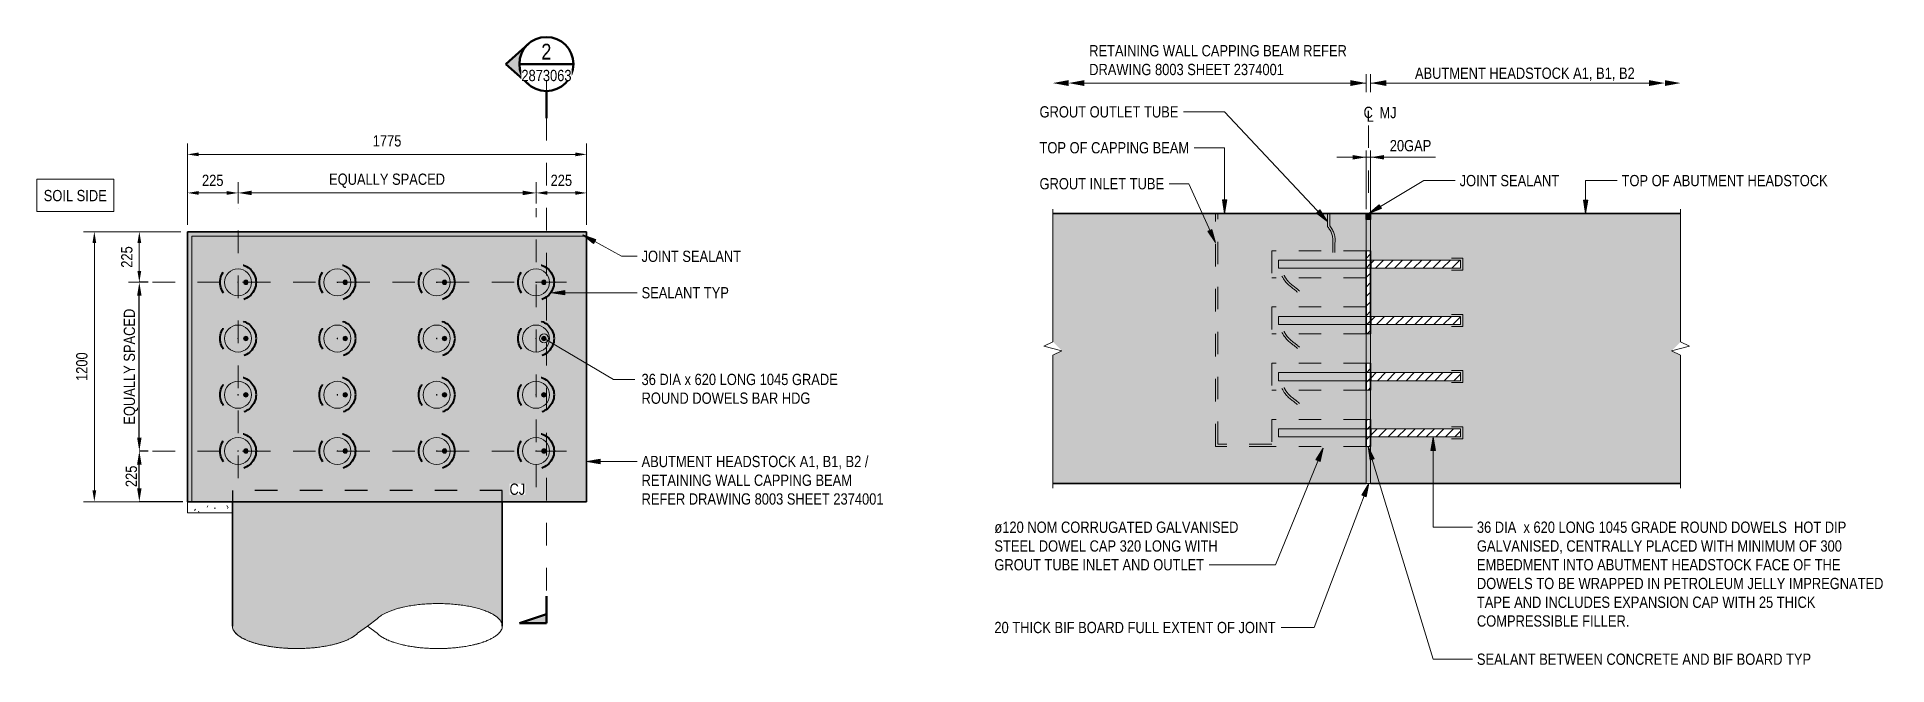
# Model space of a CAD drawing. Header units: metres. Extents: x 0 to 50, y 2 to 551.
# Drawn here: x 41.34 to 49.56, y 1.94 to 4.74 of the extents above; entities that cross this region are included whole.
import ezdxf

# ---------------------------------------------------------------- set-up
doc = ezdxf.new("R2010")
doc.units = ezdxf.units.M
for name, pattern in [('Dot_Section Line', [0.02, 0, -0.02]), ('JacobsCenter', [0.015, 0.009, -0.0015, 0.003, -0.0015]), ('JacobsDash', [0.0045, 0.003, -0.0015])]:
    doc.linetypes.add(name, pattern=pattern)
doc.layers.get('Defpoints').update_dxf_attribs({"color": 41})
for name, color, linetype, lineweight in [('A-ANNO-DIMS', 7, 'Continuous', 9), ('A-ANNO-NOTE', 7, 'Continuous', 9), ('A-DETL', 7, 'Continuous', 13), ('A-DETL-GENF', 7, 'Continuous', 9), ('G-ANNO-TEXT', 7, 'Continuous', 9)]:
    doc.layers.add(name, color=color, linetype=linetype, lineweight=lineweight)
doc.layers.add('G-ANNO-SYMB', color=7, linetype='Continuous', lineweight=35, true_color=0x0080ff)
doc.styles.add('Arial Narrow_2', font='ARIALN.TTF', dxfattribs={"height": 0.0025})
doc.styles.add('Arial Narrow_6', font='ARIALN.TTF', dxfattribs={"height": 0.05})
doc.styles.add('Arial Narrow_7', font='ARIALN.TTF', dxfattribs={"height": 0.05})
doc.styles.add('Arial Narrow_8', font='ARIALN.TTF', dxfattribs={"height": 0.07})
doc.dimstyles.new('____ddd_____No_Tick', dxfattribs={"dimscale": 0.3048, "dimtxt": 0.051172, "dimasz": 0.19685, "dimexe": 0, "dimexo": 0.065617, "dimgap": 0.032808, "dimtad": 1, "dimdec": 0, "dimlfac": 1000, "dimzin": 0, "dimdsep": 46, "dimtxsty": 'Arial Narrow_6', "dimsah": 1, "dimcen": 0.09, "dimaunit": 1, "dimadec": 4, "dimazin": 0, "dimtfac": 1, "dimtdec": 4, "dimtix": 1, "dimtmove": 0, "dimatfit": 3, "dimfxl": 1, "dimtvp": 1, "dimtolj": 1, "dimtzin": 0, "dimarcsym": 2})
doc.dimstyles.new('____ddd_____Opaque', dxfattribs={"dimscale": 0.3048, "dimtxt": 0.051172, "dimasz": 0.19685, "dimexe": 0.098425, "dimexo": 0.065617, "dimgap": 0.07874, "dimtad": 1, "dimdec": 0, "dimlfac": 1000, "dimzin": 0, "dimdsep": 46, "dimtxsty": 'Arial Narrow_7', "dimsah": 1, "dimcen": 0.09, "dimaunit": 1, "dimadec": 4, "dimazin": 0, "dimtfac": 1, "dimtdec": 4, "dimtix": 1, "dimtmove": 0, "dimatfit": 3, "dimfxl": 1, "dimtvp": 1, "dimtfill": 1, "dimtolj": 1, "dimtzin": 0, "dimlwd": 13, "dimlwe": 13, "dimarcsym": 2})
doc.dimstyles.new('____ddd_____Opaque_1', dxfattribs={"dimscale": 0.3048, "dimtxt": 0.051172, "dimasz": 0.19685, "dimexe": 0.098425, "dimexo": 0.065617, "dimgap": 0.07874, "dimtad": 1, "dimdec": 0, "dimlfac": 1000, "dimzin": 0, "dimdsep": 46, "dimtxsty": 'Arial Narrow_6', "dimsah": 1, "dimcen": 0.09, "dimaunit": 1, "dimadec": 4, "dimazin": 0, "dimtfac": 1, "dimtdec": 4, "dimtix": 1, "dimtmove": 2, "dimatfit": 3, "dimfxl": 1, "dimtvp": 1, "dimtfill": 1, "dimtolj": 1, "dimtzin": 0, "dimlwd": 13, "dimlwe": 13, "dimarcsym": 2})
doc.dimstyles.new('Dimension_Standard_O__mm__2', dxfattribs={"dimscale": 0.3048, "dimtxt": 0.051172, "dimasz": 0.164042, "dimexe": 0.15748, "dimexo": 0.098425, "dimgap": 0.098425, "dimtad": 1, "dimdec": 0, "dimlfac": 1000, "dimzin": 0, "dimdsep": 46, "dimtxsty": 'Arial Narrow_6', "dimsah": 1, "dimcen": 0.09, "dimaunit": 1, "dimadec": 4, "dimazin": 0, "dimtfac": 1, "dimtdec": 4, "dimtix": 1, "dimtmove": 0, "dimatfit": 3, "dimfxl": 1, "dimtvp": 1, "dimtfill": 1, "dimtolj": 1, "dimtzin": 0, "dimlwd": 18, "dimlwe": 18, "dimarcsym": 2})
pattern_1 = [(45, (42.944936, 0), (-0.0212132, 0.0212132), [])]

msp = doc.modelspace()

# ---------------------------------------------------------------- texts
at = {"layer": 'G-ANNO-TEXT', "insert": (46.0166, 4.6999), "char_height": 0.05, "attachment_point": 1, "style": 'Arial Narrow_6', "bg_fill": 3, "box_fill_scale": 1, "bg_fill_color": 256, "bg_fill_true_color": 13158600, "bg_fill_transparency": 0}
msp.add_mtext('RETAINING WALL CAPPING BEAM REFER ', dxfattribs=at)
at = {"layer": 'G-ANNO-TEXT', "insert": (45.5951, 2.582), "char_height": 0.05, "attachment_point": 1, "style": 'Arial Narrow_6', "bg_fill": 3, "box_fill_scale": 1, "bg_fill_color": 256, "bg_fill_transparency": 0}
msp.add_mtext('ø120 NOM CORRUGATED GALVANISED ', dxfattribs=at)

# ---------------------------------------------------------------- blocks, each defined once
blk = doc.blocks.new('SC_DET_BREAK LINE - Pipe Break-8198281-DRG-2873063 - TYPICAL DOWEL DETAILS TO ADJACENT RETAINING WALL CAPPING BEAM')
at = {"layer": 'A-DETL-GENF', "lineweight": 13}
for p, q in [((0.6432, 0.0315), (0.6, 0)), ((0.6, 0), (0.6432, 0.0315)), ((0.6, 0), (0.5568, -0.0315)), ((0.6, 0), (0.5568, -0.0315)), ((0.6432, -0.0315), (0.6, 0)), ((0.6, 0), (0.6432, -0.0315))]:
    blk.add_line(p, q, dxfattribs=at)
for centre, start_param, end_param in [((0.9143, 0), 2.153515, 2.158816), ((0.9143, 0), 0.993631, 0.996978), ((0.2857, 0), 3.141593, 3.298557), ((0.9143, 0), 2.642267, 2.669866), ((0.9143, 0), 2.481565, 2.491458), ((0.9143, 0), 2.320067, 2.327554), ((0.9143, 0), 0.658362, 0.670958), ((0.9143, 0), 0.488692, 0.502067), ((0.9143, 0), 0.327947, 0.340885), ((0.9143, 0), 0.150503, 0.178276), ((0.2857, 0), 3.311233, 3.46149), ((0.2857, 0), 3.479936, 3.628079), ((0.2857, 0), 3.647268, 3.79662), ((0.2857, 0), 3.813006, 3.966134), ((0.2857, 0), 3.976865, 4.136009), ((0.2857, 0), 5.301679, 5.459932), ((0.2857, 0), 5.470009, 5.626063), ((0.2857, 0), 5.637242, 5.79339), ((0.2857, 0), 5.801992, 5.961804), ((0.9143, 0), 3.613319, 3.622786), ((0.9143, 0), 3.631388, 3.640918), ((0.9143, 0), 3.798715, 3.80162), ((0.9143, 0), 5.9423, 5.944842), ((0.9143, 0), 6.104909, 6.113545), ((0.9143, 0), 6.126221, 6.132683), ((0.2857, 0), 4.138409, 5.131572), ((0.2857, 0), 5.132972, 5.295058)]:
    blk.add_ellipse(centre, major_axis=(0.2857, 0), ratio=0.349427, start_param=start_param, end_param=end_param, dxfattribs=at)
for points, knots in [([(1.2, 0), (1.2, 0.0035), (1.1993, 0.0087), (1.1967, 0.0156), (1.1939, 0.0208), (1.1905, 0.0259), (1.1863, 0.0308), (1.1813, 0.0358), (1.1756, 0.0406), (1.1691, 0.0453), (1.1621, 0.0499), (1.1543, 0.0544), (1.1458, 0.0587), (1.1367, 0.0629), (1.1271, 0.0668), (1.1169, 0.0706), (1.106, 0.0742), (1.0946, 0.0776), (1.0829, 0.0808), (1.0706, 0.0838), (1.0579, 0.0865), (1.0447, 0.089), (1.0313, 0.0913), (1.0176, 0.0933), (1.0035, 0.0951), (0.9891, 0.0966), (0.9747, 0.0978), (0.9601, 0.0988), (0.9452, 0.0995), (0.9303, 0.0999), (0.9154, 0.1), (0.9005, 0.0999), (0.8856, 0.0995), (0.8707, 0.0989), (0.8561, 0.0979), (0.8416, 0.0968), (0.8272, 0.0953), (0.8131, 0.0936), (0.7993, 0.0916), (0.7859, 0.0894), (0.7726, 0.0869), (0.7598, 0.0842), (0.7455, 0.0808), (0.7298, 0.0765), (0.7132, 0.0712), (0.698, 0.0655), (0.684, 0.0593), (0.6713, 0.0528), (0.6567, 0.0438), (0.648, 0.0366), (0.6432, 0.0315)], [0.5, 0.5, 0.5, 0.5, 0.5185185, 0.5277778, 0.537037, 0.5462963, 0.5555556, 0.5648148, 0.5740741, 0.5833333, 0.5925926, 0.6018519, 0.6111111, 0.6203704, 0.6296296, 0.6388889, 0.6481481, 0.6574074, 0.6666667, 0.6759259, 0.6851852, 0.6944444, 0.7037037, 0.712963, 0.7222222, 0.7314815, 0.7407407, 0.75, 0.7592593, 0.7685185, 0.7777778, 0.787037, 0.7962963, 0.8055556, 0.8148148, 0.8240741, 0.8333333, 0.8425926, 0.8518519, 0.8611111, 0.8703704, 0.8796296, 0.8888889, 0.9027778, 0.9166667, 0.9305556, 0.9444444, 0.9583333, 0.9722222, 1, 1, 1, 1]), ([(0.5568, -0.0315), (0.5514, -0.0372), (0.5415, -0.0452), (0.5241, -0.0553), (0.5093, -0.0624), (0.4927, -0.0691), (0.4775, -0.0742), (0.4647, -0.0779), (0.4547, -0.0806), (0.4443, -0.0832), (0.4302, -0.0863), (0.4155, -0.0891), (0.4002, -0.0916), (0.3886, -0.0933), (0.3767, -0.0948), (0.3647, -0.0961), (0.3525, -0.0972), (0.3402, -0.0981), (0.3278, -0.0989), (0.3153, -0.0994), (0.3027, -0.0998), (0.2902, -0.1), (0.2776, -0.0999), (0.265, -0.0997), (0.2524, -0.0993), (0.24, -0.0987), (0.2276, -0.0979), (0.2153, -0.0969), (0.2032, -0.0957), (0.1912, -0.0944), (0.1795, -0.0928), (0.1679, -0.0911), (0.1565, -0.0892), (0.1435, -0.0867), (0.1292, -0.0837), (0.1137, -0.0799), (0.099, -0.0758), (0.0851, -0.0713), (0.0721, -0.0665), (0.06, -0.0614), (0.0489, -0.056), (0.0388, -0.0504), (0.0299, -0.0446), (0.0193, -0.0366), (0.0112, -0.0283), (0.0054, -0.0196), (0.0013, -0.011), (0, -0.0044), (0, 0.0001)], [0, 0, 0, 0, 0.0625, 0.09375, 0.125, 0.15625, 0.1875, 0.203125, 0.21875, 0.234375, 0.25, 0.28125, 0.296875, 0.3125, 0.328125, 0.34375, 0.359375, 0.375, 0.390625, 0.40625, 0.421875, 0.4375, 0.453125, 0.46875, 0.484375, 0.5, 0.515625, 0.53125, 0.546875, 0.5625, 0.578125, 0.59375, 0.609375, 0.625, 0.648438, 0.671875, 0.695312, 0.71875, 0.742188, 0.765625, 0.789062, 0.8125, 0.835938, 0.859375, 0.90625, 0.929688, 0.953125, 1, 1, 1, 1]), ([(1.2, 0.0001), (1.2, -0.0059), (1.1978, -0.0146), (1.1904, -0.0261), (1.1828, -0.0345), (1.173, -0.0427), (1.1613, -0.0505), (1.1499, -0.0566), (1.1399, -0.0614), (1.132, -0.0648), (1.1236, -0.0681), (1.1148, -0.0712), (1.1056, -0.0743), (1.0961, -0.0771), (1.0862, -0.0799), (1.076, -0.0824), (1.0654, -0.0849), (1.051, -0.0878), (1.036, -0.0905), (1.0205, -0.0928), (1.0088, -0.0944), (0.9968, -0.0957), (0.9847, -0.0969), (0.9724, -0.0979), (0.96, -0.0987), (0.9476, -0.0993), (0.935, -0.0997), (0.9224, -0.0999), (0.9098, -0.1), (0.8973, -0.0998), (0.8847, -0.0994), (0.8722, -0.0989), (0.8598, -0.0981), (0.8475, -0.0972), (0.8353, -0.0961), (0.8233, -0.0948), (0.8114, -0.0933), (0.7998, -0.0916), (0.7884, -0.0897), (0.7772, -0.0877), (0.7663, -0.0855), (0.7557, -0.0832), (0.7453, -0.0806), (0.7353, -0.0779), (0.7225, -0.0742), (0.7073, -0.0691), (0.6907, -0.0624), (0.6759, -0.0553), (0.6585, -0.0452), (0.6486, -0.0372), (0.6432, -0.0315)], [0, 0, 0, 0, 0.0625, 0.09375, 0.125, 0.15625, 0.1875, 0.21875, 0.234375, 0.25, 0.265625, 0.28125, 0.296875, 0.3125, 0.328125, 0.34375, 0.359375, 0.375, 0.40625, 0.421875, 0.4375, 0.453125, 0.46875, 0.484375, 0.5, 0.515625, 0.53125, 0.546875, 0.5625, 0.578125, 0.59375, 0.609375, 0.625, 0.640625, 0.65625, 0.671875, 0.6875, 0.703125, 0.71875, 0.734375, 0.75, 0.765625, 0.78125, 0.796875, 0.8125, 0.84375, 0.875, 0.90625, 0.9375, 1, 1, 1, 1]), ([(0.6875, -0.0608), (0.6894, -0.0617), (0.6927, -0.0631), (0.696, -0.0645), (0.6973, -0.0651)], [0.058986931, 0.058986931, 0.058986931, 0.058986931, 0.064814815, 0.068653938, 0.068653938, 0.068653938, 0.068653938]), ([(0.7057, -0.0683), (0.7082, -0.0693), (0.712, -0.0706), (0.7159, -0.0719), (0.7171, -0.0723)], [0.07645885, 0.07645885, 0.07645885, 0.07645885, 0.08333333, 0.08653105, 0.08653105, 0.08653105, 0.08653105]), ([(1.0695, -0.084), (1.0698, -0.0839), (1.0727, -0.0832), (1.0755, -0.0826), (1.078, -0.082)], [0.323294412, 0.323294412, 0.323294412, 0.323294412, 0.324074074, 0.329660723, 0.329660723, 0.329660723, 0.329660723]), ([(1.0911, -0.0786), (1.0923, -0.0782), (1.0952, -0.0774), (1.0981, -0.0766), (1.0998, -0.0761)], [0.339824007, 0.339824007, 0.339824007, 0.339824007, 0.342592593, 0.346815273, 0.346815273, 0.346815273, 0.346815273]), ([(1.1116, -0.0723), (1.1134, -0.0717), (1.1161, -0.0708), (1.1187, -0.0699), (1.1197, -0.0695)], [0.356657892, 0.356657892, 0.356657892, 0.356657892, 0.361111111, 0.363718642, 0.363718642, 0.363718642, 0.363718642]), ([(1.1304, -0.0654), (1.1325, -0.0646), (1.135, -0.0635), (1.1374, -0.0625), (1.1378, -0.0623)], [0.373625894, 0.373625894, 0.373625894, 0.373625894, 0.37962963, 0.380804753, 0.380804753, 0.380804753, 0.380804753]), ([(1.168, -0.046), (1.1684, -0.0458), (1.1703, -0.0444), (1.1722, -0.0431), (1.1737, -0.0419)], [0.415302808, 0.415302808, 0.415302808, 0.415302808, 0.416666667, 0.423306995, 0.423306995, 0.423306995, 0.423306995]), ([(1.1884, -0.0282), (1.1891, -0.0274), (1.1903, -0.0259), (1.1915, -0.0243), (1.192, -0.0235)], [0.449265498, 0.449265498, 0.449265498, 0.449265498, 0.453703704, 0.457880463, 0.457880463, 0.457880463, 0.457880463]), ([(0.7569, -0.0835), (0.7579, -0.0837), (0.7618, -0.0846), (0.7657, -0.0854), (0.7687, -0.086)], [0.118156074, 0.118156074, 0.118156074, 0.118156074, 0.12037037, 0.126766795, 0.126766795, 0.126766795, 0.126766795]), ([(0.7813, -0.0885), (0.7828, -0.0888), (0.7866, -0.0895), (0.7905, -0.0901), (0.7928, -0.0905)], [0.13569867, 0.13569867, 0.13569867, 0.13569867, 0.138888889, 0.143630837, 0.143630837, 0.143630837, 0.143630837]), ([(0.8065, -0.0926), (0.8087, -0.0929), (0.8125, -0.0934), (0.8164, -0.0939), (0.8181, -0.0942)], [0.152977533, 0.152977533, 0.152977533, 0.152977533, 0.157407407, 0.160677144, 0.160677144, 0.160677144, 0.160677144]), ([(0.8326, -0.0958), (0.8356, -0.0961), (0.8393, -0.0965), (0.843, -0.0968), (0.8438, -0.0969)], [0.17009963, 0.17009963, 0.17009963, 0.17009963, 0.175925926, 0.177297888, 0.177297888, 0.177297888, 0.177297888]), ([(0.9277, -0.0999), (0.9285, -0.0999), (0.9321, -0.0998), (0.9356, -0.0997), (0.9383, -0.0996)], [0.229868112, 0.229868112, 0.229868112, 0.229868112, 0.231481481, 0.23648789, 0.23648789, 0.23648789, 0.23648789]), ([(0.9546, -0.099), (0.9564, -0.0989), (0.96, -0.0987), (0.9636, -0.0985), (0.9654, -0.0984)], [0.246588285, 0.246588285, 0.246588285, 0.246588285, 0.25, 0.253370197, 0.253370197, 0.253370197, 0.253370197]), ([(0.9815, -0.0972), (0.984, -0.097), (0.9874, -0.0967), (0.9907, -0.0964), (0.9916, -0.0963)], [0.263656938, 0.263656938, 0.263656938, 0.263656938, 0.268518519, 0.270098676, 0.270098676, 0.270098676, 0.270098676])]:
    blk.add_open_spline(points, degree=3, knots=knots, dxfattribs=at)
for points in [[(1.1988, -0.0094), (1.1996, -0.0063), (1.2, -0.0031), (1.2, 0)], [(0.6432, -0.0315), (0.6462, -0.0346), (0.6495, -0.0377), (0.6532, -0.0406)], [(0.6573, -0.0437), (0.6599, -0.0455), (0.6626, -0.0474), (0.6655, -0.0492)], [(0.6715, -0.0527), (0.6743, -0.0543), (0.6773, -0.0558), (0.6803, -0.0574)], [(1.1794, -0.0374), (1.181, -0.0359), (1.1826, -0.0344), (1.1841, -0.0329)], [(1.1949, -0.019), (1.1958, -0.0172), (1.1966, -0.0155), (1.1973, -0.0137)]]:
    blk.add_open_spline(points, degree=3, dxfattribs=at)
blk = doc.blocks.new('DIMBLOCK5-DRG-2873063 - TYPICAL DOWEL DETAILS TO ADJACENT RETAINING WALL CAPPING BEAM')
at = {"layer": 'A-ANNO-DIMS', "color": 0, "lineweight": -2, "transparency": 16777216}
for p, q in [((41.8318, 2.8956), (41.7932, 2.8956)), ((41.7932, 2.7306), (41.7932, 2.8356)), ((41.9871, 2.6706), (41.7932, 2.6706))]:
    blk.add_line(p, q, dxfattribs=at)
at = {"layer": 'A-ANNO-DIMS', "color": 0, "transparency": 16777216}
for points in [[(41.7832, 2.8356), (41.8032, 2.8356), (41.7932, 2.8956)], [(41.7832, 2.7306), (41.8032, 2.7306), (41.7932, 2.6706)]]:
    blk.add_solid(points, dxfattribs=at)
at = {"layer": 'Defpoints', "color": 0, "transparency": 16777216}
for p in [(41.7932, 2.8956), (41.8518, 2.8956), (42.0071, 2.6706)]:
    blk.add_point(p, dxfattribs=at)
at = {"layer": 'A-ANNO-DIMS', "color": 0, "transparency": 16777216, "insert": (41.7577, 2.7831), "char_height": 0.05, "width": 0.114039, "attachment_point": 5, "rotation": 90, "style": 'Arial Narrow_6'}
blk.add_mtext('\\A1;225', dxfattribs=at)
blk = doc.blocks.new('DIMBLOCK6-DRG-2873063 - TYPICAL DOWEL DETAILS TO ADJACENT RETAINING WALL CAPPING BEAM')
at = {"layer": 'A-ANNO-DIMS', "color": 0, "lineweight": -2, "transparency": 16777216}
for p, q in [((41.8318, 3.6456), (41.7932, 3.6456)), ((41.7932, 2.9556), (41.7932, 3.5856)), ((41.8318, 2.8956), (41.7932, 2.8956))]:
    blk.add_line(p, q, dxfattribs=at)
at = {"layer": 'A-ANNO-DIMS', "color": 0, "transparency": 16777216}
for points in [[(41.7832, 3.5856), (41.8032, 3.5856), (41.7932, 3.6456)], [(41.7832, 2.9556), (41.8032, 2.9556), (41.7932, 2.8956)]]:
    blk.add_solid(points, dxfattribs=at)
at = {"layer": 'Defpoints', "color": 0, "transparency": 16777216}
for p in [(41.7932, 3.6456), (41.8518, 3.6456), (41.8518, 2.8956)]:
    blk.add_point(p, dxfattribs=at)
at = {"layer": 'A-ANNO-DIMS', "color": 0, "transparency": 16777216, "insert": (41.7558, 3.2706), "char_height": 0.05, "width": 0.618932, "attachment_point": 5, "rotation": 90, "style": 'Arial Narrow_6'}
blk.add_mtext('\\A1;EQUALLY SPACED', dxfattribs=at)
blk = doc.blocks.new('DIMBLOCK7-DRG-2873063 - TYPICAL DOWEL DETAILS TO ADJACENT RETAINING WALL CAPPING BEAM')
at = {"layer": 'A-ANNO-DIMS', "color": 0, "lineweight": 13, "transparency": 16777216}
for p, q in [((42.2321, 3.9956), (42.2321, 4.0729)), ((42.2921, 4.0429), (43.4971, 4.0429)), ((43.5571, 3.9956), (43.5571, 4.0729))]:
    blk.add_line(p, q, dxfattribs=at)
at = {"layer": 'A-ANNO-DIMS', "color": 0, "transparency": 16777216}
for points in [[(42.2921, 4.0529), (42.2921, 4.0329), (42.2321, 4.0429)], [(43.4971, 4.0529), (43.4971, 4.0329), (43.5571, 4.0429)]]:
    blk.add_solid(points, dxfattribs=at)
at = {"layer": 'Defpoints', "color": 0, "transparency": 16777216}
for p in [(43.5571, 4.0429), (42.2321, 3.9756), (43.5571, 3.9756)]:
    blk.add_point(p, dxfattribs=at)
at = {"layer": 'A-ANNO-DIMS', "color": 0, "lineweight": 13, "transparency": 16777216, "insert": (42.8946, 4.097), "char_height": 0.05, "width": 0.618932, "attachment_point": 5, "style": 'Arial Narrow_7', "bg_fill": 3, "box_fill_scale": 1.1, "bg_fill_color": 256, "bg_fill_true_color": 13158600, "bg_fill_transparency": 0}
blk.add_mtext('\\A1;\u200eEQUALLY SPACED', dxfattribs=at)
blk = doc.blocks.new('DIMBLOCK8-DRG-2873063 - TYPICAL DOWEL DETAILS TO ADJACENT RETAINING WALL CAPPING BEAM')
at = {"layer": 'A-ANNO-DIMS', "color": 0, "lineweight": 18, "transparency": 16777216}
for p, q in [((42.0071, 3.9006), (42.0071, 4.2622)), ((42.0571, 4.2142), (43.7321, 4.2142)), ((43.7821, 3.9006), (43.7821, 4.2622))]:
    blk.add_line(p, q, dxfattribs=at)
at = {"layer": 'A-ANNO-DIMS', "color": 0, "transparency": 16777216}
for points in [[(42.0571, 4.2226), (42.0571, 4.2059), (42.0071, 4.2142)], [(43.7321, 4.2226), (43.7321, 4.2059), (43.7821, 4.2142)]]:
    blk.add_solid(points, dxfattribs=at)
at = {"layer": 'Defpoints', "color": 0, "transparency": 16777216}
for p in [(43.7821, 4.2142), (42.0071, 3.8706), (43.7821, 3.8706)]:
    blk.add_point(p, dxfattribs=at)
at = {"layer": 'A-ANNO-DIMS', "color": 0, "lineweight": 18, "transparency": 16777216, "insert": (42.8946, 4.274), "char_height": 0.05, "width": 0.152053, "attachment_point": 5, "style": 'Arial Narrow_6', "bg_fill": 3, "box_fill_scale": 1.1, "bg_fill_color": 256, "bg_fill_true_color": 13158600, "bg_fill_transparency": 0}
blk.add_mtext('\\A1;1775\u200d', dxfattribs=at)
blk = doc.blocks.new('DIMBLOCK9-DRG-2873063 - TYPICAL DOWEL DETAILS TO ADJACENT RETAINING WALL CAPPING BEAM')
at = {"layer": 'A-ANNO-DIMS', "color": 0, "lineweight": 18, "transparency": 16777216}
for p, q in [((42.0071, 3.9006), (42.0071, 4.0909)), ((42.0571, 4.0429), (42.1821, 4.0429)), ((42.2321, 4.0056), (42.2321, 4.0909))]:
    blk.add_line(p, q, dxfattribs=at)
at = {"layer": 'A-ANNO-DIMS', "color": 0, "transparency": 16777216}
for points in [[(42.0571, 4.0512), (42.0571, 4.0346), (42.0071, 4.0429)], [(42.1821, 4.0512), (42.1821, 4.0346), (42.2321, 4.0429)]]:
    blk.add_solid(points, dxfattribs=at)
at = {"layer": 'Defpoints', "color": 0, "transparency": 16777216}
for p in [(42.2321, 4.0429), (42.2321, 3.9756), (42.0071, 3.8706)]:
    blk.add_point(p, dxfattribs=at)
at = {"layer": 'A-ANNO-DIMS', "color": 0, "lineweight": 18, "transparency": 16777216, "insert": (42.1196, 4.0984), "char_height": 0.05, "width": 0.114039, "attachment_point": 5, "style": 'Arial Narrow_6', "bg_fill": 3, "box_fill_scale": 1.1, "bg_fill_color": 256, "bg_fill_true_color": 13158600, "bg_fill_transparency": 0}
blk.add_mtext('\\A1;225', dxfattribs=at)
blk = doc.blocks.new('DIMBLOCK10-DRG-2873063 - TYPICAL DOWEL DETAILS TO ADJACENT RETAINING WALL CAPPING BEAM')
at = {"layer": 'A-ANNO-DIMS', "color": 0, "lineweight": 18, "transparency": 16777216}
for p, q in [((41.9771, 3.8706), (41.7452, 3.8706)), ((41.7932, 3.6956), (41.7932, 3.8206)), ((41.8218, 3.6456), (41.7452, 3.6456))]:
    blk.add_line(p, q, dxfattribs=at)
at = {"layer": 'A-ANNO-DIMS', "color": 0, "transparency": 16777216}
for points in [[(41.7849, 3.8206), (41.8015, 3.8206), (41.7932, 3.8706)], [(41.7849, 3.6956), (41.8015, 3.6956), (41.7932, 3.6456)]]:
    blk.add_solid(points, dxfattribs=at)
at = {"layer": 'Defpoints', "color": 0, "transparency": 16777216}
for p in [(41.7932, 3.8706), (42.0071, 3.8706), (41.8518, 3.6456)]:
    blk.add_point(p, dxfattribs=at)
at = {"layer": 'A-ANNO-DIMS', "color": 0, "lineweight": 18, "transparency": 16777216, "insert": (41.7377, 3.7581), "char_height": 0.05, "width": 0.114039, "attachment_point": 5, "rotation": 90, "style": 'Arial Narrow_6', "bg_fill": 3, "box_fill_scale": 1.1, "bg_fill_color": 256, "bg_fill_true_color": 13158600, "bg_fill_transparency": 0}
blk.add_mtext('\\A1;225', dxfattribs=at)
blk = doc.blocks.new('DIMBLOCK11-DRG-2873063 - TYPICAL DOWEL DETAILS TO ADJACENT RETAINING WALL CAPPING BEAM')
at = {"layer": 'A-ANNO-DIMS', "color": 0, "lineweight": 18, "transparency": 16777216}
for p, q in [((41.9771, 3.8706), (41.5452, 3.8706)), ((41.5932, 2.7206), (41.5932, 3.8206)), ((41.9771, 2.6706), (41.5452, 2.6706))]:
    blk.add_line(p, q, dxfattribs=at)
at = {"layer": 'A-ANNO-DIMS', "color": 0, "transparency": 16777216}
for points in [[(41.5849, 3.8206), (41.6015, 3.8206), (41.5932, 3.8706)], [(41.5849, 2.7206), (41.6015, 2.7206), (41.5932, 2.6706)]]:
    blk.add_solid(points, dxfattribs=at)
at = {"layer": 'Defpoints', "color": 0, "transparency": 16777216}
for p in [(41.5932, 3.8706), (42.0071, 3.8706), (42.0071, 2.6706)]:
    blk.add_point(p, dxfattribs=at)
at = {"layer": 'A-ANNO-DIMS', "color": 0, "lineweight": 18, "transparency": 16777216, "insert": (41.5377, 3.2706), "char_height": 0.05, "width": 0.152053, "attachment_point": 5, "rotation": 90, "style": 'Arial Narrow_6', "bg_fill": 3, "box_fill_scale": 1.1, "bg_fill_color": 256, "bg_fill_true_color": 13158600, "bg_fill_transparency": 0}
blk.add_mtext('\\A1;1200', dxfattribs=at)
blk = doc.blocks.new('Drafting View - sectionTail-4870194-DRG-2873063 - TYPICAL DOWEL DETAILS TO ADJACENT RETAINING WALL CAPPING BEAM')
at = {"layer": 'G-ANNO-SYMB', "lineweight": 9}
blk.add_hatch(color=7, dxfattribs=at).paths.add_polyline_path([(-0.006, 0.006), (-0.004, 0), (-0.006, 0)])
at = {"layer": 'G-ANNO-SYMB', "color": 7, "lineweight": 50}
for p, q in [((-0.006, 0.006), (-0.006, 0)), ((-0.004, 0), (-0.006, 0.006)), ((-0.006, 0), (-0.004, 0)), ((-0.006, 0), (0, 0))]:
    blk.add_line(p, q, dxfattribs=at)
blk = doc.blocks.new('Drafting View - SectionHead-4898858-DRG-2873063 - TYPICAL DOWEL DETAILS TO ADJACENT RETAINING WALL CAPPING BEAM')
at = {"layer": 'G-ANNO-SYMB', "lineweight": 9}
h = blk.add_hatch(color=7, dxfattribs=at)
edge = h.paths.add_edge_path()
edge.add_line((-0.002, 0.009), (0.00247, 0.004))
edge.add_arc((-0.002, 0), 0.006, 41.8277, 138.1723)
edge.add_line((-0.00647, 0.004), (-0.002, 0.009))
at = {"layer": 'G-ANNO-SYMB', "color": 7, "lineweight": 50}
for p, q in [((-0.002, 0.009), (-0.00647, 0.004)), ((0.00247, 0.004), (-0.002, 0.009)), ((0.004, 0), (0.01, 0))]:
    blk.add_line(p, q, dxfattribs=at)
for start, end in [(360, 180), (180, 360)]:
    blk.add_arc((-0.002, 0), 0.006, start, end, dxfattribs=at)
blk = doc.blocks.new('DIMBLOCK12-DRG-2873063 - TYPICAL DOWEL DETAILS TO ADJACENT RETAINING WALL CAPPING BEAM')
at = {"layer": 'A-ANNO-DIMS', "color": 0, "lineweight": 18, "transparency": 16777216}
for p, q in [((43.5571, 4.0056), (43.5571, 4.0909)), ((43.6071, 4.0429), (43.7321, 4.0429)), ((43.7821, 3.9006), (43.7821, 4.0909))]:
    blk.add_line(p, q, dxfattribs=at)
at = {"layer": 'A-ANNO-DIMS', "color": 0, "transparency": 16777216}
for points in [[(43.6071, 4.0512), (43.6071, 4.0346), (43.5571, 4.0429)], [(43.7321, 4.0512), (43.7321, 4.0346), (43.7821, 4.0429)]]:
    blk.add_solid(points, dxfattribs=at)
at = {"layer": 'Defpoints', "color": 0, "transparency": 16777216}
for p in [(43.7821, 4.0429), (43.5571, 3.9756), (43.7821, 3.8706)]:
    blk.add_point(p, dxfattribs=at)
at = {"layer": 'A-ANNO-DIMS', "color": 0, "lineweight": 18, "transparency": 16777216, "insert": (43.6696, 4.0984), "char_height": 0.05, "width": 0.114039, "attachment_point": 5, "style": 'Arial Narrow_6', "bg_fill": 3, "box_fill_scale": 1.1, "bg_fill_color": 256, "bg_fill_true_color": 13158600, "bg_fill_transparency": 0}
blk.add_mtext('\\A1;225', dxfattribs=at)
blk = doc.blocks.new('BreakLine - BreakLine-8209639-DRG-2873063 - SECTION 2')
at = {"layer": 'A-DETL-GENF', "lineweight": 13}
for p, q in [((0, 0), (0.57, 0)), ((0.63, 0), (1.2, 0))]:
    blk.add_line(p, q, dxfattribs=at)
blk = doc.blocks.new('BreakLine - BreakLine-8209507-DRG-2873063 - SECTION 2')
at = {"layer": 'A-DETL-GENF', "lineweight": 13}
for p, q in [((0, 0), (0.57, 0)), ((0.63, 0), (1.2, 0))]:
    blk.add_line(p, q, dxfattribs=at)
blk = doc.blocks.new('ExtentArrow - Extent-8209508-DRG-2873063 - SECTION 2')
at = {"layer": 'A-DETL-GENF', "lineweight": 13}
blk.add_line((0.14, 0), (1.3231, 0), dxfattribs=at)
blk = doc.blocks.new('ExtentArrow - Extent-8209509-DRG-2873063 - SECTION 2')
at = {"layer": 'A-DETL-GENF', "lineweight": 13}
blk.add_line((0.07, 0), (1.2381, 0), dxfattribs=at)
blk = doc.blocks.new('CS_Annot_Centreline Symbol2 - CS_Annot_Centreline Symbol-5074296-DRG-2873063 - SECTION 2')
at = {"layer": 'A-ANNO-NOTE', "char_height": 0.0025, "attachment_point": 1, "style": 'Arial Narrow_2'}
for s, insert, width in [('C  ', (-0.00109, 0.00476), 0.0044093), ('L', (-0.00041, 0.00392), 0.0019241)]:
    blk.add_mtext(s, dxfattribs=dict(at, insert=insert, width=width))
blk = doc.blocks.new('DIMBLOCK13-DRG-2873063 - SECTION 2')
at = {"layer": 'A-ANNO-DIMS', "color": 0, "lineweight": 13, "transparency": 16777216}
for p, q in [((47.188, 4.2013), (47.128, 4.2013)), ((47.248, 3.9712), (47.248, 4.2313)), ((47.248, 4.2013), (47.268, 4.2013)), ((47.268, 3.9454), (47.268, 4.2313)), ((47.328, 4.2013), (47.388, 4.2013))]:
    blk.add_line(p, q, dxfattribs=at)
at = {"layer": 'A-ANNO-DIMS', "color": 0, "transparency": 16777216}
blk.add_solid([(47.188, 4.2113), (47.188, 4.1913), (47.248, 4.2013)], dxfattribs=at)
at = {"layer": 'Defpoints', "color": 0, "transparency": 16777216}
for p in [(47.268, 4.2013), (47.248, 3.9512), (47.268, 3.9254)]:
    blk.add_point(p, dxfattribs=at)
at = {"layer": 'A-ANNO-DIMS', "color": 0, "lineweight": 13, "transparency": 16777216, "insert": (47.3531, 4.278), "char_height": 0.05, "width": 0.24075, "attachment_point": 1, "rotation": 0.00079, "line_spacing_factor": 0.974696, "style": 'Arial Narrow_6', "bg_fill": 3, "box_fill_scale": 1.1, "bg_fill_color": 256, "bg_fill_true_color": 13158600, "bg_fill_transparency": 0}
blk.add_mtext('\\A1;20GAP', dxfattribs=at)
at = {"layer": 'A-ANNO-DIMS', "color": 0, "transparency": 16777216}
blk.add_solid([(47.328, 4.2113), (47.328, 4.1913), (47.268, 4.2013)], dxfattribs=at)

# ---------------------------------------------------------------- dimensions: what is measured, and where the dimension line sits
at = {"layer": 'A-ANNO-DIMS'}
dim = msp.add_linear_dim(base=(41.7932, 3.6456), p1=(41.8518, 2.8956), p2=(41.8518, 3.6456), angle=90, text='EQUALLY SPACED', dimstyle='____ddd_____No_Tick', override={"dimpost": '<>', "dimfxl": 0.75}, dxfattribs=at)
dim.commit()
dim.dimension.update_dxf_attribs({"geometry": 'DIMBLOCK6-DRG-2873063 - TYPICAL DOWEL DETAILS TO ADJACENT RETAINING WALL CAPPING BEAM', "text_midpoint": (41.7558, 3.2706)})
dim = msp.add_linear_dim(base=(41.7932, 2.8956), p1=(42.0071, 2.6706), p2=(41.8518, 2.8956), angle=90, dimstyle='____ddd_____No_Tick', override={"dimpost": '<>', "dimfxl": 0.273367}, dxfattribs=at)
dim.commit()
dim.dimension.update_dxf_attribs({"geometry": 'DIMBLOCK5-DRG-2873063 - TYPICAL DOWEL DETAILS TO ADJACENT RETAINING WALL CAPPING BEAM', "text_midpoint": (41.7577, 2.7831)})

# ---------------------------------------------------------------- hatches: boundary and pattern name
at = {"layer": 'A-ANNO-NOTE'}
for points in [[(45.9248, 4.5182), (45.9248, 4.5442), (45.8548, 4.5312), (45.8898, 4.5247)], [(45.9948, 4.5182), (45.9948, 4.5442), (45.9248, 4.5312)], [(47.178, 4.5182), (47.248, 4.5312), (47.178, 4.5442)], [(47.338, 4.5182), (47.338, 4.5442), (47.268, 4.5312)], [(48.5061, 4.5182), (48.5761, 4.5312), (48.5061, 4.5442)], [(48.5761, 4.5182), (48.6461, 4.5312), (48.5761, 4.5442), (48.5761, 4.5312)]]:
    msp.add_hatch(color=256, dxfattribs=at).paths.add_polyline_path(points)
at = {"layer": 'A-DETL-GENF', "true_color": 0xffffff}
msp.add_hatch(color=7, dxfattribs=at).paths.add_polyline_path([(45.8948, 2.7512), (47.248, 2.7512), (47.248, 3.9512), (45.8548, 3.9512), (45.8548, 3.3812), (45.8948, 3.3412), (45.8548, 3.3212), (45.8548, 2.7512)])
at = {"layer": 'A-DETL-GENF', "true_color": 0xc0c0c0}
msp.add_hatch(color=9, dxfattribs=at).paths.add_polyline_path([(47.248, 3.9254), (47.268, 3.9254), (47.268, 3.9512), (47.248, 3.9512)])
at = {"layer": 'A-DETL-GENF', "true_color": 0xffffff}
h = msp.add_hatch(color=7, dxfattribs=at)
h.paths.add_polyline_path([(47.268, 2.7512), (48.6461, 2.7512), (48.6461, 3.3212), (48.6061, 3.3412), (48.6461, 3.3812), (48.6461, 3.9512), (47.268, 3.9512), (47.268, 2.9162)])
h.paths.add_polyline_path([(47.6677, 2.9582), (47.2696, 2.9582), (47.2696, 2.9942), (47.6677, 2.9942)])
h.paths.add_polyline_path([(47.2696, 3.2082), (47.2696, 3.2442), (47.6677, 3.2442), (47.6677, 3.2082)])
h.paths.add_polyline_path([(47.2696, 3.4582), (47.2696, 3.4942), (47.6677, 3.4942), (47.6677, 3.4582)])
h.paths.add_polyline_path([(47.2696, 3.7082), (47.2696, 3.7442), (47.6677, 3.7442), (47.6677, 3.7082)])
h = msp.add_hatch(color=7, dxfattribs=at)
h.paths.add_polyline_path([(43.5821, 2.6706), (43.7821, 2.6706), (43.7821, 3.8706), (42.0071, 3.8706), (42.0071, 2.6706), (43.4071, 2.6706)])
h.paths.add_polyline_path([(43.5921, 2.8856), (43.5895, 2.8859), (43.5871, 2.8869), (43.585, 2.8885), (43.5834, 2.8906), (43.5824, 2.893), (43.5821, 2.8956), (43.5824, 2.8981), (43.5834, 2.9006), (43.585, 2.9026), (43.5871, 2.9042), (43.5895, 2.9052), (43.5921, 2.9056), (43.5947, 2.9052), (43.5971, 2.9042), (43.5992, 2.9026), (43.6008, 2.9006), (43.6018, 2.8981), (43.6021, 2.8956), (43.6018, 2.893), (43.6008, 2.8906), (43.5992, 2.8885), (43.5971, 2.8869), (43.5947, 2.8859)])
h.paths.add_polyline_path([(42.2671, 2.8856), (42.2645, 2.8859), (42.2621, 2.8869), (42.26, 2.8885), (42.2584, 2.8906), (42.2574, 2.893), (42.2571, 2.8956), (42.2574, 2.8981), (42.2584, 2.9006), (42.26, 2.9026), (42.2621, 2.9042), (42.2645, 2.9052), (42.2671, 2.9056), (42.2697, 2.9052), (42.2721, 2.9042), (42.2742, 2.9026), (42.2758, 2.9006), (42.2768, 2.8981), (42.2771, 2.8956), (42.2768, 2.893), (42.2758, 2.8906), (42.2742, 2.8885), (42.2721, 2.8869), (42.2697, 2.8859)])
h.paths.add_polyline_path([(43.1504, 2.8856), (43.1478, 2.8859), (43.1454, 2.8869), (43.1434, 2.8885), (43.1418, 2.8906), (43.1408, 2.893), (43.1404, 2.8956), (43.1408, 2.8981), (43.1418, 2.9006), (43.1434, 2.9026), (43.1454, 2.9042), (43.1478, 2.9052), (43.1504, 2.9056), (43.153, 2.9052), (43.1554, 2.9042), (43.1575, 2.9026), (43.1591, 2.9006), (43.1601, 2.8981), (43.1604, 2.8956), (43.1601, 2.893), (43.1591, 2.8906), (43.1575, 2.8885), (43.1554, 2.8869), (43.153, 2.8859)])
h.paths.add_polyline_path([(42.7088, 2.8856), (42.7062, 2.8859), (42.7038, 2.8869), (42.7017, 2.8885), (42.7001, 2.8906), (42.6991, 2.893), (42.6988, 2.8956), (42.6991, 2.8981), (42.7001, 2.9006), (42.7017, 2.9026), (42.7038, 2.9042), (42.7062, 2.9052), (42.7088, 2.9056), (42.7113, 2.9052), (42.7138, 2.9042), (42.7158, 2.9026), (42.7174, 2.9006), (42.7184, 2.8981), (42.7188, 2.8956), (42.7184, 2.893), (42.7174, 2.8906), (42.7158, 2.8885), (42.7138, 2.8869), (42.7113, 2.8859)])
h.paths.add_polyline_path([(43.5921, 3.1356), (43.5895, 3.1359), (43.5871, 3.1369), (43.585, 3.1385), (43.5834, 3.1406), (43.5824, 3.143), (43.5821, 3.1456), (43.5824, 3.1481), (43.5834, 3.1506), (43.585, 3.1526), (43.5871, 3.1542), (43.5895, 3.1552), (43.5921, 3.1556), (43.5947, 3.1552), (43.5971, 3.1542), (43.5992, 3.1526), (43.6008, 3.1506), (43.6018, 3.1481), (43.6021, 3.1456), (43.6018, 3.143), (43.6008, 3.1406), (43.5992, 3.1385), (43.5971, 3.1369), (43.5947, 3.1359)])
h.paths.add_polyline_path([(42.2671, 3.1356), (42.2645, 3.1359), (42.2621, 3.1369), (42.26, 3.1385), (42.2584, 3.1406), (42.2574, 3.143), (42.2571, 3.1456), (42.2574, 3.1481), (42.2584, 3.1506), (42.26, 3.1526), (42.2621, 3.1542), (42.2645, 3.1552), (42.2671, 3.1556), (42.2697, 3.1552), (42.2721, 3.1542), (42.2742, 3.1526), (42.2758, 3.1506), (42.2768, 3.1481), (42.2771, 3.1456), (42.2768, 3.143), (42.2758, 3.1406), (42.2742, 3.1385), (42.2721, 3.1369), (42.2697, 3.1359)])
h.paths.add_polyline_path([(43.1504, 3.1356), (43.1478, 3.1359), (43.1454, 3.1369), (43.1434, 3.1385), (43.1418, 3.1406), (43.1408, 3.143), (43.1404, 3.1456), (43.1408, 3.1481), (43.1418, 3.1506), (43.1434, 3.1526), (43.1454, 3.1542), (43.1478, 3.1552), (43.1504, 3.1556), (43.153, 3.1552), (43.1554, 3.1542), (43.1575, 3.1526), (43.1591, 3.1506), (43.1601, 3.1481), (43.1604, 3.1456), (43.1601, 3.143), (43.1591, 3.1406), (43.1575, 3.1385), (43.1554, 3.1369), (43.153, 3.1359)])
h.paths.add_polyline_path([(42.7088, 3.1356), (42.7062, 3.1359), (42.7038, 3.1369), (42.7017, 3.1385), (42.7001, 3.1406), (42.6991, 3.143), (42.6988, 3.1456), (42.6991, 3.1481), (42.7001, 3.1506), (42.7017, 3.1526), (42.7038, 3.1542), (42.7062, 3.1552), (42.7088, 3.1556), (42.7113, 3.1552), (42.7138, 3.1542), (42.7158, 3.1526), (42.7174, 3.1506), (42.7184, 3.1481), (42.7188, 3.1456), (42.7184, 3.143), (42.7174, 3.1406), (42.7158, 3.1385), (42.7138, 3.1369), (42.7113, 3.1359)])
h.paths.add_polyline_path([(43.5921, 3.3856), (43.5895, 3.3859), (43.5871, 3.3869), (43.585, 3.3885), (43.5834, 3.3906), (43.5824, 3.393), (43.5821, 3.3956), (43.5824, 3.3981), (43.5834, 3.4006), (43.585, 3.4026), (43.5871, 3.4042), (43.5895, 3.4052), (43.5921, 3.4056), (43.5947, 3.4052), (43.5971, 3.4042), (43.5992, 3.4026), (43.6008, 3.4006), (43.6018, 3.3981), (43.6021, 3.3956), (43.6018, 3.393), (43.6008, 3.3906), (43.5992, 3.3885), (43.5971, 3.3869), (43.5947, 3.3859)])
h.paths.add_polyline_path([(42.2671, 3.3856), (42.2645, 3.3859), (42.2621, 3.3869), (42.26, 3.3885), (42.2584, 3.3906), (42.2574, 3.393), (42.2571, 3.3956), (42.2574, 3.3981), (42.2584, 3.4006), (42.26, 3.4026), (42.2621, 3.4042), (42.2645, 3.4052), (42.2671, 3.4056), (42.2697, 3.4052), (42.2721, 3.4042), (42.2742, 3.4026), (42.2758, 3.4006), (42.2768, 3.3981), (42.2771, 3.3956), (42.2768, 3.393), (42.2758, 3.3906), (42.2742, 3.3885), (42.2721, 3.3869), (42.2697, 3.3859)])
h.paths.add_polyline_path([(43.1504, 3.3856), (43.1478, 3.3859), (43.1454, 3.3869), (43.1434, 3.3885), (43.1418, 3.3906), (43.1408, 3.393), (43.1404, 3.3956), (43.1408, 3.3981), (43.1418, 3.4006), (43.1434, 3.4026), (43.1454, 3.4042), (43.1478, 3.4052), (43.1504, 3.4056), (43.153, 3.4052), (43.1554, 3.4042), (43.1575, 3.4026), (43.1591, 3.4006), (43.1601, 3.3981), (43.1604, 3.3956), (43.1601, 3.393), (43.1591, 3.3906), (43.1575, 3.3885), (43.1554, 3.3869), (43.153, 3.3859)])
h.paths.add_polyline_path([(42.7088, 3.3856), (42.7062, 3.3859), (42.7038, 3.3869), (42.7017, 3.3885), (42.7001, 3.3906), (42.6991, 3.393), (42.6988, 3.3956), (42.6991, 3.3981), (42.7001, 3.4006), (42.7017, 3.4026), (42.7038, 3.4042), (42.7062, 3.4052), (42.7088, 3.4056), (42.7113, 3.4052), (42.7138, 3.4042), (42.7158, 3.4026), (42.7174, 3.4006), (42.7184, 3.3981), (42.7188, 3.3956), (42.7184, 3.393), (42.7174, 3.3906), (42.7158, 3.3885), (42.7138, 3.3869), (42.7113, 3.3859)])
h.paths.add_polyline_path([(43.5921, 3.6356), (43.5895, 3.6359), (43.5871, 3.6369), (43.585, 3.6385), (43.5834, 3.6406), (43.5824, 3.643), (43.5821, 3.6456), (43.5824, 3.6481), (43.5834, 3.6506), (43.585, 3.6526), (43.5871, 3.6542), (43.5895, 3.6552), (43.5921, 3.6556), (43.5947, 3.6552), (43.5971, 3.6542), (43.5992, 3.6526), (43.6008, 3.6506), (43.6018, 3.6481), (43.6021, 3.6456), (43.6018, 3.643), (43.6008, 3.6406), (43.5992, 3.6385), (43.5971, 3.6369), (43.5947, 3.6359)])
h.paths.add_polyline_path([(42.2671, 3.6356), (42.2645, 3.6359), (42.2621, 3.6369), (42.26, 3.6385), (42.2584, 3.6406), (42.2574, 3.643), (42.2571, 3.6456), (42.2574, 3.6481), (42.2584, 3.6506), (42.26, 3.6526), (42.2621, 3.6542), (42.2645, 3.6552), (42.2671, 3.6556), (42.2697, 3.6552), (42.2721, 3.6542), (42.2742, 3.6526), (42.2758, 3.6506), (42.2768, 3.6481), (42.2771, 3.6456), (42.2768, 3.643), (42.2758, 3.6406), (42.2742, 3.6385), (42.2721, 3.6369), (42.2697, 3.6359)])
h.paths.add_polyline_path([(43.1504, 3.6356), (43.1478, 3.6359), (43.1454, 3.6369), (43.1434, 3.6385), (43.1418, 3.6406), (43.1408, 3.643), (43.1404, 3.6456), (43.1408, 3.6481), (43.1418, 3.6506), (43.1434, 3.6526), (43.1454, 3.6542), (43.1478, 3.6552), (43.1504, 3.6556), (43.153, 3.6552), (43.1554, 3.6542), (43.1575, 3.6526), (43.1591, 3.6506), (43.1601, 3.6481), (43.1604, 3.6456), (43.1601, 3.643), (43.1591, 3.6406), (43.1575, 3.6385), (43.1554, 3.6369), (43.153, 3.6359)])
h.paths.add_polyline_path([(42.7088, 3.6356), (42.7062, 3.6359), (42.7038, 3.6369), (42.7017, 3.6385), (42.7001, 3.6406), (42.6991, 3.643), (42.6988, 3.6456), (42.6991, 3.6481), (42.7001, 3.6506), (42.7017, 3.6526), (42.7038, 3.6542), (42.7062, 3.6552), (42.7088, 3.6556), (42.7113, 3.6552), (42.7138, 3.6542), (42.7158, 3.6526), (42.7174, 3.6506), (42.7184, 3.6481), (42.7188, 3.6456), (42.7184, 3.643), (42.7174, 3.6406), (42.7158, 3.6385), (42.7138, 3.6369), (42.7113, 3.6359)])
at = {"layer": 'A-DETL-GENF'}
h = msp.add_hatch(color=256, dxfattribs=at)
h.paths.add_polyline_path([(47.268, 2.7512), (47.268, 2.9162), (47.248, 2.9162), (47.248, 2.7512), (47.268, 2.7512)])
h.paths.add_polyline_path([(47.248, 3.0362), (47.268, 3.0362), (47.268, 3.1662), (47.248, 3.1662)])
h.paths.add_polyline_path([(47.268, 3.2862), (47.268, 3.2862), (47.268, 3.4162), (47.248, 3.4162), (47.248, 3.2862)])
h.paths.add_polyline_path([(47.268, 3.7862), (47.268, 3.9254), (47.248, 3.9254), (47.248, 3.7862), (47.268, 3.7862)])
h = msp.add_hatch(dxfattribs=at)
h.set_pattern_fill('FP_5', color=256, style=0, pattern_type=2)
h.set_pattern_definition(pattern_1)
h.paths.add_polyline_path([(47.248, 2.7512), (47.248, 2.9162), (47.268, 2.9162), (47.268, 3.0362), (47.248, 3.0362), (47.248, 3.1662), (47.268, 3.1662), (47.268, 3.2862), (47.248, 3.2862), (47.248, 2.7512)])
h.paths.add_polyline_path([(47.268, 3.2862), (47.268, 3.7862), (47.248, 3.7862), (47.248, 3.4162), (47.268, 3.4162)])
h = msp.add_hatch(dxfattribs=at)
h.set_pattern_fill('FP_5', color=256, style=0, pattern_type=2)
h.set_pattern_definition(pattern_1)
h.paths.add_polyline_path([(47.6677, 3.7082), (47.6677, 3.7442), (47.2696, 3.7442), (47.2696, 3.7082)])
for points in [[(42.2671, 3.6356), (42.2697, 3.6359), (42.2721, 3.6369), (42.2742, 3.6385), (42.2758, 3.6406), (42.2768, 3.643), (42.2771, 3.6456), (42.2768, 3.6481), (42.2758, 3.6506), (42.2742, 3.6526), (42.2721, 3.6542), (42.2697, 3.6552), (42.2671, 3.6556), (42.2645, 3.6552), (42.2621, 3.6542), (42.26, 3.6526), (42.2584, 3.6506), (42.2574, 3.6481), (42.2571, 3.6456), (42.2574, 3.643), (42.2584, 3.6406), (42.26, 3.6385), (42.2621, 3.6369), (42.2645, 3.6359)], [(42.7088, 3.6356), (42.7113, 3.6359), (42.7138, 3.6369), (42.7158, 3.6385), (42.7174, 3.6406), (42.7184, 3.643), (42.7188, 3.6456), (42.7184, 3.6481), (42.7174, 3.6506), (42.7158, 3.6526), (42.7138, 3.6542), (42.7113, 3.6552), (42.7088, 3.6556), (42.7062, 3.6552), (42.7038, 3.6542), (42.7017, 3.6526), (42.7001, 3.6506), (42.6991, 3.6481), (42.6988, 3.6456), (42.6991, 3.643), (42.7001, 3.6406), (42.7017, 3.6385), (42.7038, 3.6369), (42.7062, 3.6359)], [(43.1504, 3.6356), (43.153, 3.6359), (43.1554, 3.6369), (43.1575, 3.6385), (43.1591, 3.6406), (43.1601, 3.643), (43.1604, 3.6456), (43.1601, 3.6481), (43.1591, 3.6506), (43.1575, 3.6526), (43.1554, 3.6542), (43.153, 3.6552), (43.1504, 3.6556), (43.1478, 3.6552), (43.1454, 3.6542), (43.1434, 3.6526), (43.1418, 3.6506), (43.1408, 3.6481), (43.1404, 3.6456), (43.1408, 3.643), (43.1418, 3.6406), (43.1434, 3.6385), (43.1454, 3.6369), (43.1478, 3.6359)], [(43.5921, 3.6356), (43.5947, 3.6359), (43.5971, 3.6369), (43.5992, 3.6385), (43.6008, 3.6406), (43.6018, 3.643), (43.6021, 3.6456), (43.6018, 3.6481), (43.6008, 3.6506), (43.5992, 3.6526), (43.5971, 3.6542), (43.5947, 3.6552), (43.5921, 3.6556), (43.5895, 3.6552), (43.5871, 3.6542), (43.585, 3.6526), (43.5834, 3.6506), (43.5824, 3.6481), (43.5821, 3.6456), (43.5824, 3.643), (43.5834, 3.6406), (43.585, 3.6385), (43.5871, 3.6369), (43.5895, 3.6359)], [(42.2671, 3.3856), (42.2697, 3.3859), (42.2721, 3.3869), (42.2742, 3.3885), (42.2758, 3.3906), (42.2768, 3.393), (42.2771, 3.3956), (42.2768, 3.3981), (42.2758, 3.4006), (42.2742, 3.4026), (42.2721, 3.4042), (42.2697, 3.4052), (42.2671, 3.4056), (42.2645, 3.4052), (42.2621, 3.4042), (42.26, 3.4026), (42.2584, 3.4006), (42.2574, 3.3981), (42.2571, 3.3956), (42.2574, 3.393), (42.2584, 3.3906), (42.26, 3.3885), (42.2621, 3.3869), (42.2645, 3.3859)], [(42.7088, 3.3856), (42.7113, 3.3859), (42.7138, 3.3869), (42.7158, 3.3885), (42.7174, 3.3906), (42.7184, 3.393), (42.7188, 3.3956), (42.7184, 3.3981), (42.7174, 3.4006), (42.7158, 3.4026), (42.7138, 3.4042), (42.7113, 3.4052), (42.7088, 3.4056), (42.7062, 3.4052), (42.7038, 3.4042), (42.7017, 3.4026), (42.7001, 3.4006), (42.6991, 3.3981), (42.6988, 3.3956), (42.6991, 3.393), (42.7001, 3.3906), (42.7017, 3.3885), (42.7038, 3.3869), (42.7062, 3.3859)], [(43.1504, 3.3856), (43.153, 3.3859), (43.1554, 3.3869), (43.1575, 3.3885), (43.1591, 3.3906), (43.1601, 3.393), (43.1604, 3.3956), (43.1601, 3.3981), (43.1591, 3.4006), (43.1575, 3.4026), (43.1554, 3.4042), (43.153, 3.4052), (43.1504, 3.4056), (43.1478, 3.4052), (43.1454, 3.4042), (43.1434, 3.4026), (43.1418, 3.4006), (43.1408, 3.3981), (43.1404, 3.3956), (43.1408, 3.393), (43.1418, 3.3906), (43.1434, 3.3885), (43.1454, 3.3869), (43.1478, 3.3859)], [(43.5921, 3.3856), (43.5947, 3.3859), (43.5971, 3.3869), (43.5992, 3.3885), (43.6008, 3.3906), (43.6018, 3.393), (43.6021, 3.3956), (43.6018, 3.3981), (43.6008, 3.4006), (43.5992, 3.4026), (43.5971, 3.4042), (43.5947, 3.4052), (43.5921, 3.4056), (43.5895, 3.4052), (43.5871, 3.4042), (43.585, 3.4026), (43.5834, 3.4006), (43.5824, 3.3981), (43.5821, 3.3956), (43.5824, 3.393), (43.5834, 3.3906), (43.585, 3.3885), (43.5871, 3.3869), (43.5895, 3.3859)], [(42.2671, 3.1356), (42.2697, 3.1359), (42.2721, 3.1369), (42.2742, 3.1385), (42.2758, 3.1406), (42.2768, 3.143), (42.2771, 3.1456), (42.2768, 3.1481), (42.2758, 3.1506), (42.2742, 3.1526), (42.2721, 3.1542), (42.2697, 3.1552), (42.2671, 3.1556), (42.2645, 3.1552), (42.2621, 3.1542), (42.26, 3.1526), (42.2584, 3.1506), (42.2574, 3.1481), (42.2571, 3.1456), (42.2574, 3.143), (42.2584, 3.1406), (42.26, 3.1385), (42.2621, 3.1369), (42.2645, 3.1359)], [(42.7088, 3.1356), (42.7113, 3.1359), (42.7138, 3.1369), (42.7158, 3.1385), (42.7174, 3.1406), (42.7184, 3.143), (42.7188, 3.1456), (42.7184, 3.1481), (42.7174, 3.1506), (42.7158, 3.1526), (42.7138, 3.1542), (42.7113, 3.1552), (42.7088, 3.1556), (42.7062, 3.1552), (42.7038, 3.1542), (42.7017, 3.1526), (42.7001, 3.1506), (42.6991, 3.1481), (42.6988, 3.1456), (42.6991, 3.143), (42.7001, 3.1406), (42.7017, 3.1385), (42.7038, 3.1369), (42.7062, 3.1359)], [(43.1504, 3.1356), (43.153, 3.1359), (43.1554, 3.1369), (43.1575, 3.1385), (43.1591, 3.1406), (43.1601, 3.143), (43.1604, 3.1456), (43.1601, 3.1481), (43.1591, 3.1506), (43.1575, 3.1526), (43.1554, 3.1542), (43.153, 3.1552), (43.1504, 3.1556), (43.1478, 3.1552), (43.1454, 3.1542), (43.1434, 3.1526), (43.1418, 3.1506), (43.1408, 3.1481), (43.1404, 3.1456), (43.1408, 3.143), (43.1418, 3.1406), (43.1434, 3.1385), (43.1454, 3.1369), (43.1478, 3.1359)], [(43.5921, 3.1356), (43.5947, 3.1359), (43.5971, 3.1369), (43.5992, 3.1385), (43.6008, 3.1406), (43.6018, 3.143), (43.6021, 3.1456), (43.6018, 3.1481), (43.6008, 3.1506), (43.5992, 3.1526), (43.5971, 3.1542), (43.5947, 3.1552), (43.5921, 3.1556), (43.5895, 3.1552), (43.5871, 3.1542), (43.585, 3.1526), (43.5834, 3.1506), (43.5824, 3.1481), (43.5821, 3.1456), (43.5824, 3.143), (43.5834, 3.1406), (43.585, 3.1385), (43.5871, 3.1369), (43.5895, 3.1359)], [(42.2671, 2.8856), (42.2697, 2.8859), (42.2721, 2.8869), (42.2742, 2.8885), (42.2758, 2.8906), (42.2768, 2.893), (42.2771, 2.8956), (42.2768, 2.8981), (42.2758, 2.9006), (42.2742, 2.9026), (42.2721, 2.9042), (42.2697, 2.9052), (42.2671, 2.9056), (42.2645, 2.9052), (42.2621, 2.9042), (42.26, 2.9026), (42.2584, 2.9006), (42.2574, 2.8981), (42.2571, 2.8956), (42.2574, 2.893), (42.2584, 2.8906), (42.26, 2.8885), (42.2621, 2.8869), (42.2645, 2.8859)], [(42.7088, 2.8856), (42.7113, 2.8859), (42.7138, 2.8869), (42.7158, 2.8885), (42.7174, 2.8906), (42.7184, 2.893), (42.7188, 2.8956), (42.7184, 2.8981), (42.7174, 2.9006), (42.7158, 2.9026), (42.7138, 2.9042), (42.7113, 2.9052), (42.7088, 2.9056), (42.7062, 2.9052), (42.7038, 2.9042), (42.7017, 2.9026), (42.7001, 2.9006), (42.6991, 2.8981), (42.6988, 2.8956), (42.6991, 2.893), (42.7001, 2.8906), (42.7017, 2.8885), (42.7038, 2.8869), (42.7062, 2.8859)], [(43.1504, 2.8856), (43.153, 2.8859), (43.1554, 2.8869), (43.1575, 2.8885), (43.1591, 2.8906), (43.1601, 2.893), (43.1604, 2.8956), (43.1601, 2.8981), (43.1591, 2.9006), (43.1575, 2.9026), (43.1554, 2.9042), (43.153, 2.9052), (43.1504, 2.9056), (43.1478, 2.9052), (43.1454, 2.9042), (43.1434, 2.9026), (43.1418, 2.9006), (43.1408, 2.8981), (43.1404, 2.8956), (43.1408, 2.893), (43.1418, 2.8906), (43.1434, 2.8885), (43.1454, 2.8869), (43.1478, 2.8859)], [(43.5921, 2.8856), (43.5947, 2.8859), (43.5971, 2.8869), (43.5992, 2.8885), (43.6008, 2.8906), (43.6018, 2.893), (43.6021, 2.8956), (43.6018, 2.8981), (43.6008, 2.9006), (43.5992, 2.9026), (43.5971, 2.9042), (43.5947, 2.9052), (43.5921, 2.9056), (43.5895, 2.9052), (43.5871, 2.9042), (43.585, 2.9026), (43.5834, 2.9006), (43.5824, 2.8981), (43.5821, 2.8956), (43.5824, 2.893), (43.5834, 2.8906), (43.585, 2.8885), (43.5871, 2.8869), (43.5895, 2.8859)]]:
    msp.add_hatch(color=256, dxfattribs=at).paths.add_polyline_path(points)
h = msp.add_hatch(dxfattribs=at)
h.set_pattern_fill('FP_5', color=256, style=0, pattern_type=2)
h.set_pattern_definition(pattern_1)
h.paths.add_polyline_path([(47.6677, 3.4582), (47.6677, 3.4942), (47.2696, 3.4942), (47.2696, 3.4582)])
h = msp.add_hatch(dxfattribs=at)
h.set_pattern_fill('FP_5', color=256, style=0, pattern_type=2)
h.set_pattern_definition(pattern_1)
h.paths.add_polyline_path([(47.6677, 3.2082), (47.6677, 3.2442), (47.2696, 3.2442), (47.2696, 3.2082)])
h = msp.add_hatch(dxfattribs=at)
h.set_pattern_fill('FP_5', color=256, style=0, pattern_type=2)
h.set_pattern_definition(pattern_1)
h.paths.add_polyline_path([(47.6677, 2.9582), (47.6677, 2.9942), (47.2696, 2.9942), (47.2696, 2.9582)])
h = msp.add_hatch(dxfattribs=at)
h.set_pattern_fill('FP_4', color=256, style=0, pattern_type=2)
h.set_pattern_definition([(0, (39.60561, 0), (0.16256, 0.04064), [0.00671, -0.11521, 0.00671, -0.11521, -0.65024]), (0, (39.60561, 0), (0.16256, 0.04064), [-0.24384, 0.00671, -0.23713, 0.00671, -0.11521, -0.28448]), (0, (39.60561, 0), (0.16256, 0.04064), [-0.6096, 0.00671, -0.07457, 0.00671, -0.19649]), (120, (39.66657, 0.02032), (-0.11647527, 0.1204611), [0.00671, -0.11521, 0.00671, -0.76545]), (120, (39.66657, 0.02032), (-0.11647527, 0.1204611), [-0.12863, -0.11521, 0.00671, -0.23713, -0.4064]), (120, (39.66657, 0.02032), (-0.11647527, 0.1204611), [-0.48768, 0.00671, -0.11521, 0.00671, -0.27777]), (120, (39.66657, 0.02032), (-0.11647527, 0.1204611), [-0.61631, -0.07457, 0.00671, -0.19649]), (240, (39.68689, 0.1016), (-0.04608473, -0.1611011), [0.00671, -0.11521, 0.00671, -0.76545]), (240, (39.68689, 0.1016), (-0.04608473, -0.1611011), [-0.12863, -0.11521, 0.00671, -0.23713, -0.4064]), (240, (39.68689, 0.1016), (-0.04608473, -0.1611011), [-0.48768, 0.00671, -0.11521, 0.00671, -0.27777]), (240, (39.68689, 0.1016), (-0.04608473, -0.1611011), [-0.61631, -0.07457, 0.00671, -0.19649])])
h.paths.add_polyline_path([(42.2071, 2.6206), (42.2071, 2.6706), (42.0071, 2.6706), (42.0071, 2.6206)])
at = {"layer": 'A-DETL-GENF', "true_color": 0xffffff}
h = msp.add_hatch(color=7, dxfattribs=at)
h.paths.add_polyline_path([(43.1169, 2.0178), (43.1169, 2.0178), (43.1086, 2.018)])
h.paths.add_polyline_path([(42.4973, 2.0178), (42.5224, 2.0183), (42.5473, 2.0196), (42.5718, 2.0217), (42.5956, 2.0245), (42.6187, 2.028), (42.6408, 2.0322), (42.6617, 2.0371), (42.6813, 2.0426), (42.6995, 2.0487), (42.7161, 2.0554), (42.7309, 2.0625), (42.7439, 2.07), (42.7549, 2.0779), (42.7639, 2.0862), (42.8503, 2.1492), (42.8612, 2.159), (42.8749, 2.1682), (42.8913, 2.177), (42.9102, 2.185), (42.9314, 2.1924), (42.9547, 2.1989), (42.9798, 2.2046), (43.0064, 2.2093), (43.0344, 2.213), (43.0632, 2.2156), (43.0927, 2.2172), (43.1225, 2.2177), (43.1523, 2.2171), (43.1817, 2.2155), (43.2105, 2.2127), (43.2383, 2.209), (43.2649, 2.2042), (43.2899, 2.1985), (43.313, 2.1919), (43.3341, 2.1845), (43.3528, 2.1764), (43.369, 2.1676), (43.3825, 2.1583), (43.3932, 2.1485), (43.4009, 2.1385), (43.4056, 2.1281), (43.4071, 2.118), (43.4071, 2.6706), (42.2071, 2.6706), (42.2071, 2.1178), (42.2082, 2.1089), (42.2115, 2.1002), (42.217, 2.0916), (42.2247, 2.0832), (42.2344, 2.0751), (42.2461, 2.0673), (42.2598, 2.0599), (42.2752, 2.053), (42.2924, 2.0465), (42.3111, 2.0406), (42.3312, 2.0353), (42.3525, 2.0306), (42.375, 2.0267), (42.3983, 2.0234), (42.4224, 2.0208), (42.4471, 2.0191), (42.4721, 2.018)])
h.paths.add_polyline_path([(43.2147, 2.0233), (43.2158, 2.0234), (43.2156, 2.0234)])
h.paths.add_polyline_path([(43.3185, 2.0455), (43.3218, 2.0465), (43.3215, 2.0465)])
h.paths.add_polyline_path([(43.3374, 2.0524), (43.339, 2.053), (43.3388, 2.053)])
h.paths.add_polyline_path([(43.3543, 2.0599), (43.3544, 2.0599), (43.3544, 2.0599)])
h.paths.add_polyline_path([(43.3861, 2.0804), (43.3895, 2.0832), (43.3892, 2.0832), (43.3889, 2.0829)])
h.paths.add_polyline_path([(43.3952, 2.0895), (43.3972, 2.0916), (43.3972, 2.092)])
h.paths.add_polyline_path([(43.4017, 2.0988), (43.4027, 2.1002), (43.4027, 2.1008)])
h.paths.add_polyline_path([(43.4057, 2.1083), (43.406, 2.1089), (43.4058, 2.1089)])
at = {"layer": 'G-ANNO-TEXT'}
for points in [[(46.6188, 3.9518), (46.6288, 4.0118), (46.6087, 4.0118)], [(47.0758, 3.9166), (47.0421, 3.9672), (47.0274, 3.9535)], [(47.2593, 3.9509), (47.3159, 3.9732), (47.3056, 3.9904)], [(48.2238, 3.9509), (48.2338, 4.0109), (48.2138, 4.0109)], [(46.5775, 3.8221), (46.5619, 3.8809), (46.5436, 3.8726)], [(43.7653, 3.856), (43.8129, 3.8181), (43.8227, 3.8357)], [(43.6253, 3.5992), (43.6853, 3.5892), (43.6853, 3.6093)], [(47.0566, 2.9079), (47.0246, 2.8561), (47.0432, 2.8485)], [(47.2573, 2.9157), (47.2652, 2.8553), (47.2844, 2.8612)], [(47.5459, 2.9577), (47.5359, 2.8977), (47.556, 2.8977)], [(43.7818, 2.8492), (43.8418, 2.8392), (43.8418, 2.8593)], [(47.2598, 2.752), (47.2292, 2.6995), (47.2479, 2.6923)]]:
    msp.add_hatch(color=256, dxfattribs=at).paths.add_polyline_path(points)

# ---------------------------------------------------------------- linework, layer by layer
at = {"layer": 'A-ANNO-NOTE', "lineweight": 13}
for p, q in [((47.248, 4.5312), (47.158, 4.5312)), ((47.248, 4.4912), (47.248, 4.5712)), ((47.268, 4.5712), (47.268, 4.4912)), ((47.268, 4.5312), (47.358, 4.5312)), ((45.8548, 3.9512), (45.8548, 3.9712)), ((48.6461, 3.9512), (48.6461, 3.9712)), ((45.8548, 3.3812), (45.8148, 3.3612)), ((48.6461, 3.3812), (48.6861, 3.3612)), ((45.8148, 3.3612), (45.8948, 3.3412)), ((45.8548, 3.3212), (45.8948, 3.3412)), ((48.6861, 3.3612), (48.6061, 3.3412)), ((48.6461, 3.3212), (48.6061, 3.3412)), ((45.8548, 2.7512), (45.8548, 2.7312)), ((48.6461, 2.7512), (48.6461, 2.7312))]:
    msp.add_line(p, q, dxfattribs=at)
at = {"layer": 'A-DETL', "linetype": 'JacobsCenter', "lineweight": 9}
for p, q in [((47.2583, 4.3427), (47.2583, 3.9254)), ((42.2321, 2.7756), (42.2321, 3.9756)), ((43.5571, 2.7356), (43.5571, 3.9756)), ((41.8518, 3.6456), (42.2571, 3.6456)), ((42.2771, 3.6456), (42.6988, 3.6456)), ((42.7188, 3.6456), (43.1404, 3.6456)), ((43.1604, 3.6456), (43.5821, 3.6456)), ((43.6021, 3.6456), (43.6918, 3.6456)), ((41.8518, 2.8956), (42.2571, 2.8956)), ((42.2771, 2.8956), (42.6988, 2.8956)), ((42.7188, 2.8956), (43.1404, 2.8956)), ((43.1604, 2.8956), (43.5821, 2.8956)), ((43.6021, 2.8956), (43.6918, 2.8956))]:
    msp.add_line(p, q, dxfattribs=at)
at = {"layer": 'A-DETL', "lineweight": 9}
for p, q in [((47.1171, 4.2013), (47.5571, 4.2013)), ((47.248, 3.9254), (47.248, 3.7862)), ((47.268, 3.9254), (47.248, 3.9254)), ((47.268, 3.7862), (47.268, 3.9254)), ((47.248, 3.7862), (47.268, 3.7862)), ((47.2696, 3.7442), (47.2696, 3.7082)), ((42.2296, 3.6456), (42.2346, 3.6456)), ((42.2321, 3.6481), (42.2321, 3.6431)), ((42.6713, 3.6456), (42.6763, 3.6456)), ((42.6738, 3.6481), (42.6738, 3.6431)), ((43.1129, 3.6456), (43.1179, 3.6456)), ((43.1154, 3.6481), (43.1154, 3.6431)), ((43.5546, 3.6456), (43.5596, 3.6456)), ((43.5571, 3.6481), (43.5571, 3.6431)), ((47.2696, 3.4942), (47.2696, 3.4582)), ((42.2296, 3.3956), (42.2346, 3.3956)), ((42.2321, 3.3981), (42.2321, 3.3931)), ((42.6713, 3.3956), (42.6763, 3.3956)), ((42.6738, 3.3981), (42.6738, 3.3931)), ((43.1129, 3.3956), (43.1179, 3.3956)), ((43.1154, 3.3981), (43.1154, 3.3931)), ((43.5546, 3.3956), (43.5596, 3.3956)), ((43.5571, 3.3981), (43.5571, 3.3931)), ((47.268, 3.4162), (47.248, 3.4162)), ((47.248, 3.4162), (47.248, 3.2862)), ((47.268, 3.2862), (47.268, 3.4162)), ((47.248, 3.2862), (47.268, 3.2862)), ((47.2696, 3.2442), (47.2696, 3.2082)), ((42.2296, 3.1456), (42.2346, 3.1456)), ((42.2321, 3.1481), (42.2321, 3.1431)), ((42.6713, 3.1456), (42.6763, 3.1456)), ((42.6738, 3.1481), (42.6738, 3.1431)), ((43.1129, 3.1456), (43.1179, 3.1456)), ((43.1154, 3.1481), (43.1154, 3.1431)), ((43.5546, 3.1456), (43.5596, 3.1456)), ((43.5571, 3.1481), (43.5571, 3.1431)), ((47.268, 3.1662), (47.248, 3.1662)), ((47.248, 3.1662), (47.248, 3.0362)), ((47.268, 3.0362), (47.268, 3.1662)), ((47.248, 3.0362), (47.268, 3.0362)), ((47.2696, 2.9942), (47.2696, 2.9582)), ((42.2296, 2.8956), (42.2346, 2.8956)), ((42.2321, 2.8981), (42.2321, 2.8931)), ((42.6713, 2.8956), (42.6763, 2.8956)), ((42.6738, 2.8981), (42.6738, 2.8931)), ((43.1129, 2.8956), (43.1179, 2.8956)), ((43.1154, 2.8981), (43.1154, 2.8931)), ((43.5546, 2.8956), (43.5596, 2.8956)), ((43.5571, 2.8981), (43.5571, 2.8931)), ((47.268, 2.9162), (47.248, 2.9162)), ((47.248, 2.9162), (47.248, 2.7512)), ((47.268, 2.7512), (47.268, 2.9162)), ((47.248, 2.7512), (47.268, 2.7512)), ((42.0071, 2.6706), (42.0071, 2.6206)), ((42.2071, 2.6706), (42.0071, 2.6706)), ((42.2071, 2.6206), (42.2071, 2.6706)), ((42.0071, 2.6206), (42.2071, 2.6206))]:
    msp.add_line(p, q, dxfattribs=at)
at = {"layer": 'A-DETL', "lineweight": 35}
for p, q in [((47.248, 3.9512), (45.8548, 3.9512)), ((47.248, 3.9254), (47.248, 3.9512)), ((48.6461, 3.9512), (47.268, 3.9512)), ((47.268, 3.9512), (47.268, 3.9254)), ((43.7821, 3.8706), (42.0071, 3.8706)), ((42.0071, 3.8706), (42.0071, 2.6706)), ((43.7821, 2.6706), (43.7821, 3.8706)), ((47.248, 3.7862), (47.248, 3.4162)), ((47.268, 3.4162), (47.268, 3.7862)), ((47.248, 3.2862), (47.248, 3.1662)), ((47.268, 3.1662), (47.268, 3.2862)), ((47.248, 3.0362), (47.248, 2.9162)), ((47.268, 2.9162), (47.268, 3.0362)), ((45.8548, 2.7512), (47.248, 2.7512)), ((47.268, 2.7512), (48.6461, 2.7512)), ((42.0071, 2.6706), (43.7821, 2.6706)), ((43.4071, 2.6706), (42.2071, 2.6706)), ((42.2071, 2.6706), (42.2071, 2.1178)), ((43.4071, 2.1178), (43.4071, 2.6706))]:
    msp.add_line(p, q, dxfattribs=at)
at = {"layer": 'A-DETL', "linetype": 'JacobsDash', "lineweight": 9}
for p, q in [((46.578, 2.9162), (46.578, 3.9512)), ((46.588, 2.9262), (46.588, 3.9512)), ((47.0768, 3.9512), (47.0768, 3.8925)), ((47.0868, 3.9512), (47.0868, 3.8962)), ((47.0995, 3.8216), (47.0995, 3.7778)), ((47.1095, 3.821), (47.1095, 3.7778)), ((46.828, 2.9162), (46.578, 2.9162)), ((46.828, 2.9262), (46.588, 2.9262))]:
    msp.add_line(p, q, dxfattribs=at)
at = {"layer": 'A-DETL', "lineweight": 25}
for p, q in [((47.248, 3.9512), (47.248, 3.9254)), ((47.268, 3.9512), (47.248, 3.9512)), ((47.248, 3.7862), (47.248, 3.4162)), ((47.248, 3.2862), (47.248, 3.1662)), ((47.248, 3.0362), (47.248, 2.9162))]:
    msp.add_line(p, q, dxfattribs=at)
at = {"layer": 'A-DETL', "lineweight": 18}
for p, q in [((43.7821, 3.8506), (42.0271, 3.8506)), ((42.0271, 3.8506), (42.0271, 2.6706))]:
    msp.add_line(p, q, dxfattribs=at)
at = {"layer": 'A-DETL', "linetype": 'JacobsDash', "lineweight": 18}
for p, q in [((47.248, 3.7862), (46.828, 3.7862)), ((46.828, 3.7862), (46.828, 3.6662)), ((47.248, 3.6662), (46.828, 3.6662)), ((47.248, 3.5362), (46.828, 3.5362)), ((46.828, 3.5362), (46.828, 3.4162)), ((47.248, 3.4162), (46.828, 3.4162)), ((47.248, 3.2862), (46.828, 3.2862)), ((46.828, 3.2862), (46.828, 3.1662)), ((47.248, 3.1662), (46.828, 3.1662)), ((47.248, 3.0362), (46.828, 3.0362)), ((46.828, 3.0362), (46.828, 2.9162)), ((47.248, 2.9162), (46.828, 2.9162))]:
    msp.add_line(p, q, dxfattribs=at)
at = {"layer": 'A-DETL'}
for p, q in [((47.268, 3.7442), (46.858, 3.7442)), ((46.858, 3.7442), (46.858, 3.7082)), ((46.858, 3.7082), (47.268, 3.7082)), ((47.6677, 3.7442), (47.2696, 3.7442)), ((47.2696, 3.7082), (47.6677, 3.7082)), ((47.6277, 3.7531), (47.6777, 3.7531)), ((47.6677, 3.7082), (47.6677, 3.7442)), ((47.6777, 3.7531), (47.6777, 3.6996)), ((47.6777, 3.6996), (47.6277, 3.6996)), ((47.268, 3.4942), (46.858, 3.4942)), ((46.858, 3.4942), (46.858, 3.4582)), ((46.858, 3.4582), (47.268, 3.4582)), ((47.6677, 3.4942), (47.2696, 3.4942)), ((47.2696, 3.4582), (47.6677, 3.4582)), ((47.6277, 3.5031), (47.6777, 3.5031)), ((47.6677, 3.4582), (47.6677, 3.4942)), ((47.6777, 3.5031), (47.6777, 3.4496)), ((47.6777, 3.4496), (47.6277, 3.4496)), ((47.268, 3.2442), (46.858, 3.2442)), ((46.858, 3.2442), (46.858, 3.2082)), ((46.858, 3.2082), (47.268, 3.2082)), ((47.6677, 3.2442), (47.2696, 3.2442)), ((47.2696, 3.2082), (47.6677, 3.2082)), ((47.6277, 3.2531), (47.6777, 3.2531)), ((47.6677, 3.2082), (47.6677, 3.2442)), ((47.6777, 3.2531), (47.6777, 3.1996)), ((47.6777, 3.1996), (47.6277, 3.1996)), ((47.268, 2.9942), (46.858, 2.9942)), ((46.858, 2.9942), (46.858, 2.9582)), ((47.6677, 2.9942), (47.2696, 2.9942)), ((47.6277, 3.0031), (47.6777, 3.0031)), ((47.6677, 2.9582), (47.6677, 2.9942)), ((47.6777, 3.0031), (47.6777, 2.9496)), ((46.858, 2.9582), (47.268, 2.9582)), ((47.2696, 2.9582), (47.6677, 2.9582)), ((47.6777, 2.9496), (47.6277, 2.9496))]:
    msp.add_line(p, q, dxfattribs=at)
at = {"layer": 'A-DETL', "linetype": 'JacobsDash', "lineweight": 25}
for p, q in [((43.4071, 2.7206), (42.2071, 2.7206)), ((42.2071, 2.7206), (42.2071, 2.6706)), ((43.4071, 2.6706), (43.4071, 2.7206))]:
    msp.add_line(p, q, dxfattribs=at)
at = {"layer": 'A-DETL', "linetype": 'JacobsDash', "lineweight": 40}
for centre in [(42.2321, 3.6456), (42.6738, 3.6456), (43.1154, 3.6456), (43.5571, 3.6456), (42.2321, 3.3956), (42.6738, 3.3956), (43.1154, 3.3956), (43.5571, 3.3956), (42.2321, 3.1456), (42.6738, 3.1456), (43.1154, 3.1456), (43.5571, 3.1456), (42.2321, 2.8956), (42.6738, 2.8956), (43.1154, 2.8956), (43.5571, 2.8956)]:
    msp.add_circle(centre, 0.08, dxfattribs=at)
at = {"layer": 'A-DETL', "lineweight": 18}
for centre in [(42.2321, 3.6456), (42.6738, 3.6456), (43.1154, 3.6456), (43.5571, 3.6456), (42.2321, 3.3956), (42.6738, 3.3956), (43.1154, 3.3956), (43.5571, 3.3956), (42.2321, 3.1456), (42.6738, 3.1456), (43.1154, 3.1456), (43.5571, 3.1456), (42.2321, 2.8956), (42.6738, 2.8956), (43.1154, 2.8956), (43.5571, 2.8956)]:
    msp.add_circle(centre, 0.06, dxfattribs=at)
at = {"layer": 'A-DETL', "linetype": 'JacobsDash', "lineweight": 9}
for radius, start, end in [(0.0908, 353.56844, 41.90905), (0.1008, 353.89595, 39.68471)]:
    msp.add_arc((47.0092, 3.8318), radius, start, end, dxfattribs=at)
at = {"layer": 'A-DETL', "lineweight": 9}
for centre, start, end in [((42.2671, 3.6456), 0, 180), ((42.2671, 3.6456), 180, 0), ((42.7088, 3.6456), 0, 180), ((42.7088, 3.6456), 180, 0), ((43.1504, 3.6456), 0, 180), ((43.1504, 3.6456), 180, 0), ((43.5921, 3.6456), 0, 180), ((43.5921, 3.6456), 180, 0), ((42.2671, 3.3956), 0, 180), ((42.2671, 3.3956), 180, 0), ((42.7088, 3.3956), 0, 180), ((42.7088, 3.3956), 180, 0), ((43.1504, 3.3956), 0, 180), ((43.1504, 3.3956), 180, 0), ((43.5921, 3.3956), 0, 180), ((43.5921, 3.3956), 180, 0), ((42.2671, 3.1456), 0, 180), ((42.2671, 3.1456), 180, 0), ((42.7088, 3.1456), 0, 180), ((42.7088, 3.1456), 180, 0), ((43.1504, 3.1456), 0, 180), ((43.1504, 3.1456), 180, 0), ((43.5921, 3.1456), 0, 180), ((43.5921, 3.1456), 180, 0), ((42.2671, 2.8956), 0, 180), ((42.2671, 2.8956), 180, 0), ((42.7088, 2.8956), 0, 180), ((42.7088, 2.8956), 180, 0), ((43.1504, 2.8956), 0, 180), ((43.1504, 2.8956), 180, 0), ((43.5921, 2.8956), 0, 180), ((43.5921, 2.8956), 180, 0)]:
    msp.add_arc(centre, 0.01, start, end, dxfattribs=at)
at = {"layer": 'A-DETL', "linetype": 'JacobsDash', "lineweight": 9}
for points in [[(46.8738, 3.6732), (46.8914, 3.6387), (46.9328, 3.6148), (46.9679, 3.5786), (46.9796, 3.5276)], [(46.8738, 3.4232), (46.8914, 3.3887), (46.9328, 3.3648), (46.9679, 3.3286), (46.9796, 3.2776)], [(46.8738, 3.1732), (46.8914, 3.1387), (46.9328, 3.1148), (46.9679, 3.0786), (46.9796, 3.0276)]]:
    msp.add_open_spline(points, degree=3, knots=[0, 0, 0, 0, 0.2135151, 0.4483051, 0.4483051, 0.4483051, 0.4483051], dxfattribs=at)
for points in [[(46.8828, 3.6778), (46.8871, 3.6692), (46.896, 3.6554), (46.9094, 3.6411), (46.9234, 3.63), (46.9383, 3.6192), (46.9534, 3.6061), (46.9676, 3.5883), (46.9798, 3.5641), (46.9865, 3.5425), (46.9894, 3.5299)], [(46.8828, 3.4278), (46.8871, 3.4192), (46.896, 3.4054), (46.9094, 3.3911), (46.9234, 3.38), (46.9383, 3.3692), (46.9534, 3.3561), (46.9676, 3.3383), (46.9798, 3.3141), (46.9865, 3.2924), (46.9894, 3.2799)], [(46.8828, 3.1778), (46.8871, 3.1692), (46.896, 3.1554), (46.9094, 3.1411), (46.9234, 3.13), (46.9383, 3.1192), (46.9534, 3.1061), (46.9676, 3.0883), (46.9798, 3.0641), (46.9865, 3.0424), (46.9894, 3.0299)]]:
    msp.add_open_spline(points, degree=3, dxfattribs=at)
at = {"layer": 'G-ANNO-SYMB', "color": 7, "lineweight": 50}
msp.add_line((43.483, 4.6159), (43.723, 4.6159), dxfattribs=at)
at = {"layer": 'G-ANNO-TEXT'}
for p, q in [((46.5139, 4.4032), (46.4363, 4.4032)), ((46.6188, 4.4034), (46.5139, 4.4032)), ((47.0758, 3.9166), (46.6188, 4.4034)), ((46.5139, 4.2438), (46.4839, 4.2438)), ((46.6188, 4.244), (46.5139, 4.2438)), ((46.6188, 3.9518), (46.6188, 4.244)), ((46.4121, 4.0838), (46.3715, 4.0838)), ((46.4589, 4.0838), (46.4121, 4.0838)), ((46.5775, 3.8221), (46.4589, 4.0838)), ((47.2593, 3.9509), (47.5038, 4.0978)), ((47.5038, 4.0978), (47.6438, 4.0977)), ((48.2238, 4.0977), (48.3638, 4.0977)), ((48.2238, 3.9509), (48.2238, 4.0977)), ((46.6288, 4.0118), (46.6087, 4.0118)), ((46.6087, 4.0118), (46.6188, 3.9518)), ((46.6188, 3.9518), (46.6288, 4.0118)), ((47.0421, 3.9672), (47.0274, 3.9535)), ((47.0274, 3.9535), (47.0758, 3.9166)), ((47.0758, 3.9166), (47.0421, 3.9672)), ((47.3056, 3.9904), (47.2593, 3.9509)), ((47.2593, 3.9509), (47.3159, 3.9732)), ((47.3159, 3.9732), (47.3056, 3.9904)), ((48.2338, 4.0109), (48.2138, 4.0109)), ((48.2138, 4.0109), (48.2238, 3.9509)), ((48.2238, 3.9509), (48.2338, 4.0109)), ((46.5619, 3.8809), (46.5436, 3.8726)), ((46.5436, 3.8726), (46.5775, 3.8221)), ((46.5775, 3.8221), (46.5619, 3.8809)), ((43.7653, 3.856), (43.8129, 3.8181)), ((43.8227, 3.8357), (43.7653, 3.856)), ((43.7653, 3.856), (43.9364, 3.7611)), ((43.8129, 3.8181), (43.8227, 3.8357)), ((43.9364, 3.7611), (44.0063, 3.7611)), ((43.6853, 3.6093), (43.6253, 3.5992)), ((43.6253, 3.5992), (43.6853, 3.5892)), ((43.6253, 3.5992), (44.0063, 3.5992)), ((43.6853, 3.5892), (43.6853, 3.6093)), ((43.5931, 3.3961), (43.902, 3.214)), ((43.902, 3.214), (43.9963, 3.214)), ((47.0566, 2.9079), (46.8456, 2.3903)), ((47.0566, 2.9079), (47.0246, 2.8561)), ((47.0432, 2.8485), (47.0566, 2.9079)), ((47.2573, 2.9157), (47.2652, 2.8553)), ((47.2844, 2.8612), (47.2573, 2.9157)), ((47.2573, 2.9157), (47.5459, 1.9705)), ((47.5459, 2.9577), (47.5359, 2.8977)), ((47.5359, 2.8977), (47.556, 2.8977)), ((47.556, 2.8977), (47.5459, 2.9577)), ((47.5459, 2.9577), (47.5459, 2.5572)), ((43.8418, 2.8593), (43.7818, 2.8492)), ((43.7818, 2.8492), (43.8418, 2.8392)), ((43.7818, 2.8492), (44.0063, 2.8492)), ((43.8418, 2.8392), (43.8418, 2.8593)), ((47.0246, 2.8561), (47.0432, 2.8485)), ((47.2652, 2.8553), (47.2844, 2.8612)), ((47.2598, 2.752), (47.0174, 2.1116)), ((47.2598, 2.752), (47.2292, 2.6995)), ((47.2479, 2.6923), (47.2598, 2.752)), ((47.2292, 2.6995), (47.2479, 2.6923)), ((47.5459, 2.5572), (47.7205, 2.557)), ((46.7502, 2.3903), (46.5504, 2.3903)), ((46.8456, 2.3903), (46.7502, 2.3903)), ((46.8945, 2.1114), (46.8705, 2.1114)), ((47.0174, 2.1116), (46.8945, 2.1114)), ((47.5459, 1.9705), (47.7205, 1.9704))]:
    msp.add_line(p, q, dxfattribs=at)
at = {"layer": 'G-ANNO-TEXT', "lineweight": 18, "flags": 128}
msp.add_lwpolyline([(41.3382, 4.1035), (41.68, 4.1035), (41.68, 3.9601), (41.3382, 3.9601)], close=True, dxfattribs=at)
at = {"layer": 'G-ANNO-TEXT'}
msp.add_circle((43.5931, 3.3961), 0.02, dxfattribs=at)

# ---------------------------------------------------------------- block references
at = {"layer": 'A-ANNO-NOTE', "xscale": 20, "yscale": 20, "zscale": 20}
msp.add_blockref('CS_Annot_Centreline Symbol2 - CS_Annot_Centreline Symbol-5074296-DRG-2873063 - SECTION 2', (47.2583, 4.3307), dxfattribs=at)
at = {"layer": 'A-DETL-GENF'}
for name, p in [('ExtentArrow - Extent-8209508-DRG-2873063 - SECTION 2', (45.8548, 4.5312)), ('ExtentArrow - Extent-8209509-DRG-2873063 - SECTION 2', (47.268, 4.5312)), ('SC_DET_BREAK LINE - Pipe Break-8198281-DRG-2873063 - TYPICAL DOWEL DETAILS TO ADJACENT RETAINING WALL CAPPING BEAM', (42.2071, 2.1177))]:
    msp.add_blockref(name, p, dxfattribs=at)
for name, p, rotation in [('BreakLine - BreakLine-8209507-DRG-2873063 - SECTION 2', (45.8548, 3.9512), 270.0000000000449), ('BreakLine - BreakLine-8209639-DRG-2873063 - SECTION 2', (48.6461, 3.9512), 270.0000000000001)]:
    msp.add_blockref(name, p, dxfattribs=dict(at, rotation=rotation))
at = {"layer": 'G-ANNO-SYMB', "color": 7, "lineweight": 50, "extrusion": (0, 0, -1), "xscale": 19.99999999999999, "yscale": 19.99999999999999, "zscale": 19.99999999999999, "rotation": 270.0000000000005}
msp.add_blockref('Drafting View - SectionHead-4898858-DRG-2873063 - TYPICAL DOWEL DETAILS TO ADJACENT RETAINING WALL CAPPING BEAM', (-43.603, 4.5759), dxfattribs=at)
at = {"layer": 'G-ANNO-SYMB', "color": 7, "lineweight": 50, "xscale": 19.99999999999999, "yscale": 19.99999999999999, "zscale": 19.99999999999999, "rotation": 89.99999999999937}
msp.add_blockref('Drafting View - sectionTail-4870194-DRG-2873063 - TYPICAL DOWEL DETAILS TO ADJACENT RETAINING WALL CAPPING BEAM', (43.603, 2.2511), dxfattribs=at)

msp.set_redraw_order([(e.dxf.handle, doc.entitydb.next_handle()) for e in msp.query("TEXT MTEXT ATTDEF DIMENSION ARC_DIMENSION")])  # texts and dimensions are drawn at this point

# ---------------------------------------------------------------- next in the draw order: texts
at = {"layer": 'A-ANNO-NOTE', "char_height": 0.05, "attachment_point": 1, "style": 'Arial Narrow_6', "bg_fill": 3, "box_fill_scale": 1, "bg_fill_color": 256, "bg_fill_true_color": 13158600, "bg_fill_transparency": 0}
for s, insert in [('MJ', (47.3073, 4.4249)), ('CJ', (43.4391, 2.7512))]:
    msp.add_mtext(s, dxfattribs=dict(at, insert=insert))
at = {"layer": 'G-ANNO-SYMB', "color": 7, "lineweight": 9, "insert": (43.5805, 4.7058), "char_height": 0.07, "attachment_point": 1, "style": 'Arial Narrow_8', "bg_fill": 3, "box_fill_scale": 1, "bg_fill_color": 256, "bg_fill_transparency": 0}
msp.add_mtext('2', dxfattribs=at)
at = {"layer": 'G-ANNO-TEXT', "insert": (46.0166, 4.6165), "char_height": 0.05, "attachment_point": 1, "style": 'Arial Narrow_6', "bg_fill": 3, "box_fill_scale": 1, "bg_fill_color": 256, "bg_fill_true_color": 13158600, "bg_fill_transparency": 0}
msp.add_mtext('DRAWING 8003 SHEET 2374001', dxfattribs=at)
at = {"layer": 'G-ANNO-TEXT', "char_height": 0.05, "attachment_point": 1, "style": 'Arial Narrow_6', "bg_fill": 3, "box_fill_scale": 1, "bg_fill_color": 256, "bg_fill_transparency": 0}
for s, insert in [('ABUTMENT HEADSTOCK A1, B1, B2', (47.4652, 4.5999)), ('GROUT OUTLET TUBE', (45.7958, 4.4282)), ('TOP OF CAPPING BEAM', (45.7958, 4.2688)), ('JOINT SEALANT', (47.6638, 4.1227)), ('TOP OF ABUTMENT HEADSTOCK', (48.3838, 4.1227)), ('GROUT INLET TUBE', (45.7958, 4.1088)), ('JOINT SEALANT', (44.0263, 3.7861)), ('SEALANT TYP', (44.0263, 3.6242)), ('36 DIA x 620 LONG 1045 GRADE ', (44.0263, 3.239)), ('ABUTMENT HEADSTOCK A1, B1, B2 / ', (44.0263, 2.8742)), ('36 DIA  x 620 LONG 1045 GRADE ROUND DOWELS  HOT DIP ', (47.7405, 2.582)), ('STEEL DOWEL CAP 320 LONG WITH ', (45.5951, 2.4987)), ('20 THICK BIF BOARD FULL EXTENT OF JOINT', (45.5951, 2.1364)), ('SEALANT BETWEEN CONCRETE AND BIF BOARD TYP', (47.7405, 1.9954))]:
    msp.add_mtext(s, dxfattribs=dict(at, insert=insert))
at = {"layer": 'G-ANNO-TEXT', "lineweight": 18, "insert": (41.3682, 4.0561), "char_height": 0.05, "attachment_point": 1, "style": 'Arial Narrow_6', "bg_fill": 3, "box_fill_scale": 1, "bg_fill_color": 256, "bg_fill_transparency": 0}
msp.add_mtext('SOIL SIDE', dxfattribs=at)

# ---------------------------------------------------------------- next in the draw order: dimensions: what is measured, and where the dimension line sits
at = {"layer": 'A-ANNO-DIMS', "lineweight": 13}
dim = msp.add_linear_dim(base=(47.268, 4.2013), p1=(47.248, 3.9512), p2=(47.268, 3.9254), angle=0.00079, dimstyle='____ddd_____Opaque_1', override={"dimpost": '<>GAP', "dimfxl": 0.032649}, dxfattribs=at)
dim.commit()
dim.dimension.update_dxf_attribs({"geometry": 'DIMBLOCK13-DRG-2873063 - SECTION 2', "text_midpoint": (47.4735, 4.2446), "dimtype": 160, "text_rotation": 0.00079})
dim = msp.add_linear_dim(base=(43.5571, 4.0429), p1=(42.2321, 3.9756), p2=(43.5571, 3.9756), text='\u200eEQUALLY SPACED', dimstyle='____ddd_____Opaque', override={"dimpost": '<>', "dimfxl": 1.325}, dxfattribs=at)
dim.commit()
dim.dimension.update_dxf_attribs({"geometry": 'DIMBLOCK7-DRG-2873063 - TYPICAL DOWEL DETAILS TO ADJACENT RETAINING WALL CAPPING BEAM', "text_midpoint": (42.8946, 4.097)})

# ---------------------------------------------------------------- next in the draw order: texts
at = {"layer": 'G-ANNO-TEXT', "char_height": 0.05, "attachment_point": 1, "style": 'Arial Narrow_6', "bg_fill": 3, "box_fill_scale": 1, "bg_fill_color": 256, "bg_fill_transparency": 0}
for s, insert in [('ROUND DOWELS BAR HDG', (44.0263, 3.1557)), ('RETAINING WALL CAPPING BEAM ', (44.0263, 2.7909)), ('GALVANISED, CENTRALLY PLACED WITH MINIMUM OF 300 ', (47.7405, 2.4987)), ('GROUT TUBE INLET AND OUTLET', (45.5951, 2.4153))]:
    msp.add_mtext(s, dxfattribs=dict(at, insert=insert))

# ---------------------------------------------------------------- next in the draw order: dimensions: what is measured, and where the dimension line sits
at = {"layer": 'A-ANNO-DIMS', "lineweight": 18}
dim = msp.add_linear_dim(base=(43.7821, 4.2142), p1=(42.0071, 3.8706), p2=(43.7821, 3.8706), text='1775\u200d', dimstyle='Dimension_Standard_O__mm__2', override={"dimpost": '<>', "dimfxl": 1.775}, dxfattribs=at)
dim.commit()
dim.dimension.update_dxf_attribs({"geometry": 'DIMBLOCK8-DRG-2873063 - TYPICAL DOWEL DETAILS TO ADJACENT RETAINING WALL CAPPING BEAM', "text_midpoint": (42.8946, 4.274)})

# ---------------------------------------------------------------- next in the draw order: linework, layer by layer
at = {"layer": 'G-ANNO-SYMB', "color": 7, "linetype": 'Dot_Section Line', "lineweight": 9, "true_color": 0xffffff}
msp.add_line((43.603, 4.5759), (43.603, 2.2511), dxfattribs=at)

# ---------------------------------------------------------------- next in the draw order: texts
at = {"layer": 'G-ANNO-TEXT', "char_height": 0.05, "attachment_point": 1, "style": 'Arial Narrow_6', "bg_fill": 3, "box_fill_scale": 1, "bg_fill_color": 256, "bg_fill_transparency": 0}
for s, insert in [('REFER DRAWING 8003 SHEET 2374001', (44.0263, 2.7076)), ('EMBEDMENT INTO ABUTMENT HEADSTOCK FACE OF THE ', (47.7405, 2.4153))]:
    msp.add_mtext(s, dxfattribs=dict(at, insert=insert))

# ---------------------------------------------------------------- next in the draw order: dimensions: what is measured, and where the dimension line sits
at = {"layer": 'A-ANNO-DIMS', "lineweight": 18}
dim = msp.add_linear_dim(base=(42.2321, 4.0429), p1=(42.0071, 3.8706), p2=(42.2321, 3.9756), dimstyle='Dimension_Standard_O__mm__2', override={"dimpost": '<>', "dimfxl": 0.248294}, dxfattribs=at)
dim.commit()
dim.dimension.update_dxf_attribs({"geometry": 'DIMBLOCK9-DRG-2873063 - TYPICAL DOWEL DETAILS TO ADJACENT RETAINING WALL CAPPING BEAM', "text_midpoint": (42.1196, 4.0984)})

# ---------------------------------------------------------------- next in the draw order: texts
at = {"layer": 'G-ANNO-SYMB', "color": 7, "lineweight": 9, "insert": (43.4919, 4.5898), "char_height": 0.05, "attachment_point": 1, "style": 'Arial Narrow_6', "bg_fill": 3, "box_fill_scale": 1, "bg_fill_color": 256, "bg_fill_true_color": 13158600, "bg_fill_transparency": 0}
msp.add_mtext('2873063', dxfattribs=at)
at = {"layer": 'G-ANNO-TEXT', "insert": (47.7405, 2.332), "char_height": 0.05, "attachment_point": 1, "style": 'Arial Narrow_6', "bg_fill": 3, "box_fill_scale": 1, "bg_fill_color": 256, "bg_fill_transparency": 0}
msp.add_mtext('DOWELS TO BE WRAPPED IN PETROLEUM JELLY IMPREGNATED ', dxfattribs=at)

# ---------------------------------------------------------------- next in the draw order: dimensions: what is measured, and where the dimension line sits
at = {"layer": 'A-ANNO-DIMS', "lineweight": 18}
dim = msp.add_linear_dim(base=(43.7821, 4.0429), p1=(43.5571, 3.9756), p2=(43.7821, 3.8706), dimstyle='Dimension_Standard_O__mm__2', override={"dimpost": '<>', "dimfxl": 0.248294}, dxfattribs=at)
dim.commit()
dim.dimension.update_dxf_attribs({"geometry": 'DIMBLOCK12-DRG-2873063 - TYPICAL DOWEL DETAILS TO ADJACENT RETAINING WALL CAPPING BEAM', "text_midpoint": (43.6696, 4.0984)})
dim = msp.add_linear_dim(base=(41.7932, 3.8706), p1=(41.8518, 3.6456), p2=(42.0071, 3.8706), angle=90, dimstyle='Dimension_Standard_O__mm__2', override={"dimpost": '<>', "dimfxl": 0.273367}, dxfattribs=at)
dim.commit()
dim.dimension.update_dxf_attribs({"geometry": 'DIMBLOCK10-DRG-2873063 - TYPICAL DOWEL DETAILS TO ADJACENT RETAINING WALL CAPPING BEAM', "text_midpoint": (41.7377, 3.7581)})

# ---------------------------------------------------------------- next in the draw order: texts
at = {"layer": 'G-ANNO-TEXT', "insert": (47.7405, 2.2486), "char_height": 0.05, "attachment_point": 1, "style": 'Arial Narrow_6', "bg_fill": 3, "box_fill_scale": 1, "bg_fill_color": 256, "bg_fill_transparency": 0}
msp.add_mtext('TAPE AND INCLUDES EXPANSION CAP WITH 25 THICK ', dxfattribs=at)

# ---------------------------------------------------------------- next in the draw order: dimensions: what is measured, and where the dimension line sits
at = {"layer": 'A-ANNO-DIMS', "lineweight": 18}
dim = msp.add_linear_dim(base=(41.5932, 3.8706), p1=(42.0071, 2.6706), p2=(42.0071, 3.8706), angle=90, dimstyle='Dimension_Standard_O__mm__2', override={"dimpost": '<>', "dimfxl": 1.2}, dxfattribs=at)
dim.commit()
dim.dimension.update_dxf_attribs({"geometry": 'DIMBLOCK11-DRG-2873063 - TYPICAL DOWEL DETAILS TO ADJACENT RETAINING WALL CAPPING BEAM', "text_midpoint": (41.5377, 3.2706)})

# ---------------------------------------------------------------- next in the draw order: texts
at = {"layer": 'G-ANNO-TEXT', "insert": (47.7405, 2.1653), "char_height": 0.05, "attachment_point": 1, "style": 'Arial Narrow_6', "bg_fill": 3, "box_fill_scale": 1, "bg_fill_color": 256, "bg_fill_transparency": 0}
msp.add_mtext('COMPRESSIBLE FILLER.', dxfattribs=at)

doc.saveas('drawing.dxf')
